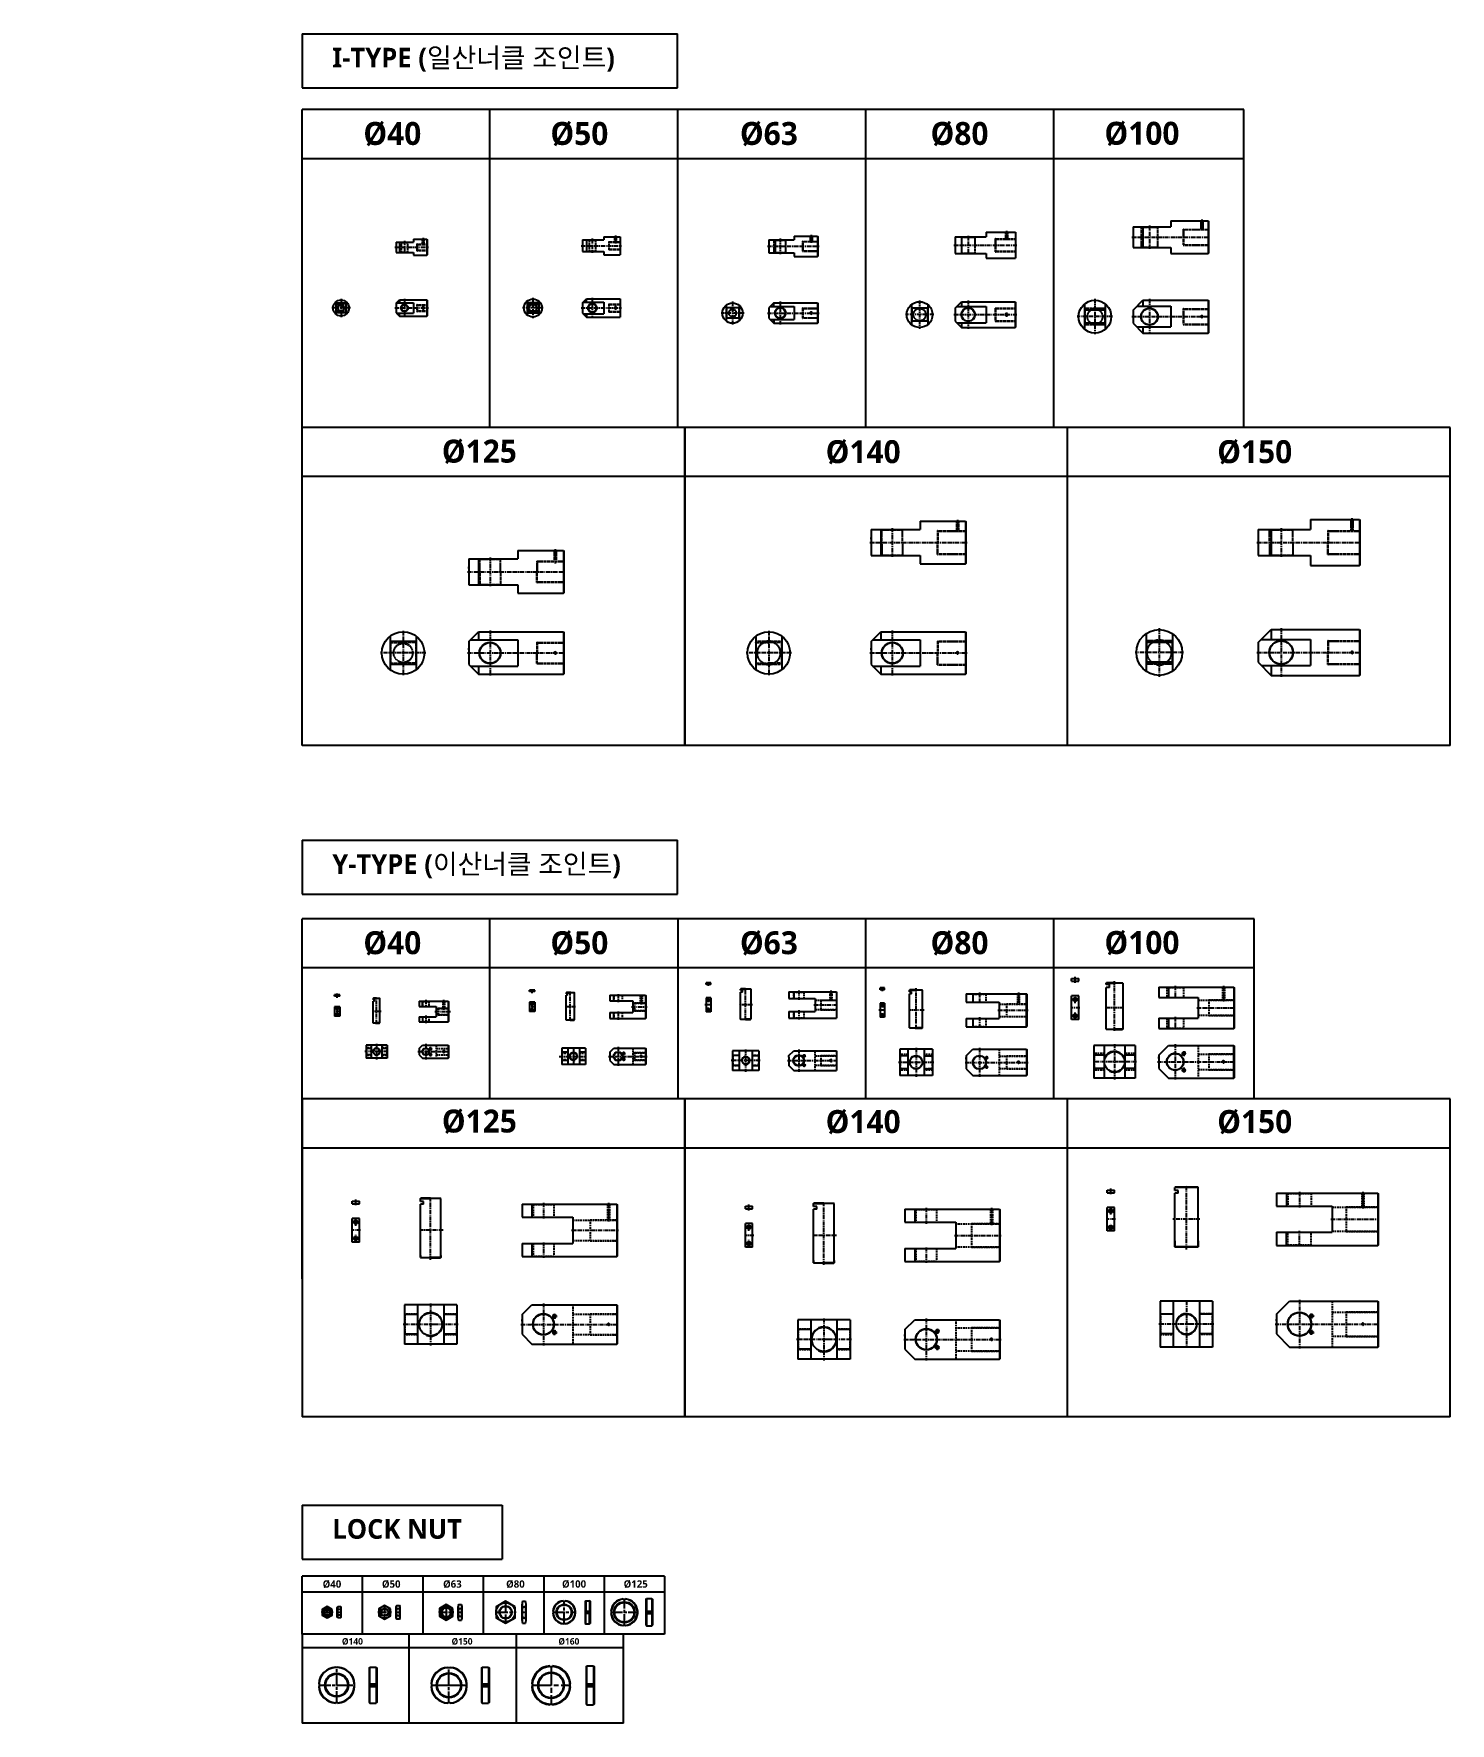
# Model space of a CAD drawing. Extents: x -819 to 3507, y 0 to 5160.
import ezdxf

# ---------------------------------------------------------------- set-up
doc = ezdxf.new("R2010")
doc.units = 0
doc.header["$LTSCALE"] = 10
doc.header["$MEASUREMENT"] = 0
for name, pattern in [('AM_ISO08W050', [18, 12, -1.5, 3, -1.5]), ('CENTER', [2, 1.25, -0.25, 0.25, -0.25]), ('HIDDEN', [0.375, 0.25, -0.125]), ('HIDDENX2', [0.75, 0.5, -0.25])]:
    doc.linetypes.add(name, pattern=pattern)
doc.layers.get('0').update_dxf_attribs({"linetype": 'CONTINUOUS'})
doc.layers.get('DEFPOINTS').update_dxf_attribs({"linetype": 'CONTINUOUS'})
for name, color, linetype in [('1', 1, 'AM_ISO08W050'), ('BOM-UDEF', 3, 'CONTINUOUS'), ('HID', 2, 'HIDDENX2'), ('HIDDEN', 2, 'HIDDEN'), ('Line', 7, 'CONTINUOUS'), ('ML', 7, 'CONTINUOUS'), ('외형선', 3, 'CONTINUOUS'), ('테두리', 7, 'CONTINUOUS')]:
    doc.layers.add(name, color=color, linetype=linetype)
doc.styles.add('GHS', font='romans', dxfattribs={"bigfont": 'ghs'})
doc.styles.add('H', font='txt.shx')
doc.styles.add('문자', font='romans.shx')

msp = doc.modelspace()

# ---------------------------------------------------------------- texts
at = {"attachment_point": 1, "style": '문자'}
for s, width, gutter_width, heights, insert, char_height in [('{\\fMalgun Gothic|b1|i0|c129|p50;%%C40}', 124.533, 16, [-75.6], (187.4, 4890.8), 70), ('{\\fMalgun Gothic|b1|i0|c129|p50;%%C50}', 124.533, 16, [-75.6], (758.7, 4890.8), 70), ('{\\fMalgun Gothic|b1|i0|c129|p50;%%C63}', 124.533, 16, [-75.6], (1337.6, 4890.8), 70), ('{\\fMalgun Gothic|b1|i0|c129|p50;%%C80}', 124.533, 16, [-75.6], (1919.8, 4890.8), 70), ('{\\fMalgun Gothic|b1|i0|c129|p50;%%C100}', 124.533, 16, [-75.6], (2451, 4891.4), 70), ('{\\fMalgun Gothic|b1|i0|c129|p50;%%C125}', 124.533, 16, [-75.6], (427.1, 3920.4), 70), ('{\\fMalgun Gothic|b1|i0|c129|p50;%%C140}', 124.533, 16, [-75.6], (1599.4, 3918.9), 70), ('{\\fMalgun Gothic|b1|i0|c129|p50;%%C150}', 124.533, 16, [-75.6], (2795.4, 3918.9), 70), ('{\\fMalgun Gothic|b1|i0|c129|p50;%%C40}', 124.533, 16, [-75.6], (187.4, 2418.9), 70), ('{\\fMalgun Gothic|b1|i0|c129|p50;%%C50}', 124.533, 16, [-75.6], (758.7, 2418.9), 70), ('{\\fMalgun Gothic|b1|i0|c129|p50;%%C63}', 124.533, 16, [-75.6], (1337.6, 2418.9), 70), ('{\\fMalgun Gothic|b1|i0|c129|p50;%%C80}', 124.533, 16, [-75.6], (1919.8, 2418.9), 70), ('{\\fMalgun Gothic|b1|i0|c129|p50;%%C100}', 124.533, 16, [-75.6], (2451, 2419.6), 70), ('{\\fMalgun Gothic|b1|i0|c129|p50;%%C125}', 124.533, 16, [-75.6], (427.1, 1874.2), 70), ('{\\fMalgun Gothic|b1|i0|c129|p50;%%C140}', 124.533, 16, [-75.6], (1599.4, 1872.7), 70), ('{\\fMalgun Gothic|b1|i0|c129|p50;%%C150}', 124.533, 16, [-75.6], (2795.4, 1872.7), 70), ('{\\fMalgun Gothic|b1|i0|c129|p50;%%C40}', 40.035, 5.14, [-24.3], (63, 436.4), 22.503), ('{\\fMalgun Gothic|b1|i0|c129|p50;%%C50}', 40.035, 5.14, [-24.3], (244, 436.4), 22.503), ('{\\fMalgun Gothic|b1|i0|c129|p50;%%C63}', 40.035, 5.14, [-24.3], (430.8, 436.4), 22.503), ('{\\fMalgun Gothic|b1|i0|c129|p50;%%C80}', 40.035, 5.14, [-24.3], (623.3, 436.4), 22.503), ('{\\fMalgun Gothic|b1|i0|c129|p50;%%C100}', 40.035, 5.14, [-24.3], (794.1, 436.6), 22.503), ('{\\fMalgun Gothic|b1|i0|c129|p50;%%C125}', 40.035, 5.14, [-24.3], (982.3, 436.6), 22.503), ('{\\fMalgun Gothic|b1|i0|c129|p50;%%C140}', 34.875, 4.48, [-21.2], (121.8, 259.8), 19.603), ('{\\fMalgun Gothic|b1|i0|c129|p50;%%C150}', 34.875, 4.48, [-21.2], (456.7, 259.8), 19.603), ('{\\fMalgun Gothic|b1|i0|c129|p50;%%C160}', 34.875, 4.48, [-21.2], (782.9, 259.8), 19.603)]:
    msp.add_mtext_dynamic_manual_height_columns(s, width=width, gutter_width=gutter_width, heights=heights, dxfattribs=dict(at, insert=insert, char_height=char_height))
at = {"layer": 'BOM-UDEF', "char_height": 60, "attachment_point": 1, "style": 'H'}
for s, heights, insert in [('{\\fMalgun Gothic|b1|i0|c129|p50;I\\fMalgun Gothic|b1|i0|c0|p50;-TYPE (\\fMalgun Gothic|b1|i0|c129|p50;일산너클 조인트)}', [-84.9], (92.4, 5117.4)), ('{\\fMalgun Gothic|b1|i0|c0|p50;Y-TYPE (\\fMalgun Gothic|b1|i0|c129|p50;이산너클 조인트)}', [-84.9], (92.4, 2654.3)), ('{\\fMalgun Gothic|b1|i0|c129|p50;LOCK NUT}', [-62], (92.4, 623.4))]:
    msp.add_mtext_dynamic_manual_height_columns(s, width=1182.182, gutter_width=15, heights=heights, dxfattribs=dict(at, insert=insert))
at = {"layer": 'ML', "color": 2, "insert": (-819.3, 74.1), "char_height": 3, "attachment_point": 7, "style": 'GHS'}
msp.add_mtext('\\A1;', dxfattribs=at)

# ---------------------------------------------------------------- linework, layer by layer
for p, q in [((0, 3957.7), (0, 4928.7)), ((2876.4, 4928.7), (0, 4928.7)), ((574, 3957.7), (574, 4928.7)), ((1148, 3957.7), (1148, 4928.7)), ((1722, 3957.7), (1722, 4928.7)), ((2296, 3957.7), (2296, 4928.7)), ((2876.4, 3957.7), (2876.4, 4928.7)), ((2876.4, 4778.7), (0, 4778.7)), ((0, 2986.7), (0, 3957.7)), ((3507, 3957.7), (0, 3957.7)), ((2876.4, 3957.7), (0, 3957.7)), ((1169, 2986.7), (1169, 3957.7)), ((1169, 3957.7), (1169, 2986.7)), ((2338, 2986.7), (2338, 3957.7)), ((3507, 2986.7), (3507, 3957.7)), ((3507, 3807.7), (0, 3807.7)), ((3507, 2986.7), (0, 2986.7)), ((0, 1906.9), (0, 2456.9)), ((2908.3, 2456.9), (0, 2456.9)), ((574, 1906.9), (574, 2456.9)), ((1148, 2456.9), (1148, 1906.9)), ((1722, 1906.9), (1722, 2456.9)), ((2296, 1906.9), (2296, 2456.9)), ((2908.3, 1906.9), (2908.3, 2456.9)), ((2908.3, 2306.9), (0, 2306.9)), ((2296, 1906.9), (0, 1906.9)), ((0, 1356.9), (0, 1906.9)), ((1169, 1906.9), (0, 1906.9)), ((0, 1906.9), (0, 935.9)), ((3507, 1906.9), (1169, 1906.9)), ((1169, 1906.9), (1169, 935.9)), ((1169, 935.9), (1169, 1906.9)), ((2908.3, 1906.9), (2296, 1906.9)), ((2338, 935.9), (2338, 1906.9)), ((3507, 935.9), (3507, 1906.9)), ((1169, 1756.9), (0, 1756.9)), ((3507, 1756.9), (1169, 1756.9)), ((1169, 935.9), (0, 935.9)), ((3507, 935.9), (1169, 935.9)), ((1107.2, 448.7), (0, 448.7)), ((0, 271.9), (0, 448.7)), ((184.5, 271.9), (184.5, 448.7)), ((369.1, 448.7), (369.1, 271.9)), ((553.6, 448.7), (553.6, 271.9)), ((738.1, 448.7), (738.1, 271.9)), ((922.6, 448.7), (922.6, 271.9)), ((1107.2, 448.7), (1107.2, 271.9)), ((1107.2, 448.7), (1107.2, 271.9)), ((1107.2, 448.7), (1107.2, 271.9)), ((1107.2, 400.5), (0, 400.5)), ((478.5, 362.5), (487.3, 362.5)), ((672.4, 313.7), (672.4, 363.9)), ((673.9, 372.3), (682.8, 372.3)), ((684.4, 313.7), (684.4, 363.9)), ((684.4, 315.6), (684.4, 363.9)), ((797.7, 372.7), (797.7, 373.7)), ((797.7, 372.7), (803.7, 372.7)), ((803.7, 372.7), (803.7, 373.7)), ((865.2, 372.7), (867.2, 373.7)), ((865.2, 372.7), (865.2, 304.9)), ((867.2, 373.7), (878.2, 373.7)), ((867.2, 373.7), (867.2, 341.8)), ((880.2, 372.7), (878.2, 373.7)), ((878.2, 373.7), (878.2, 341.8)), ((880.2, 372.7), (880.2, 304.9)), ((981, 378.7), (981, 379.7)), ((981, 378.7), (988, 378.7)), ((988, 378.7), (988, 379.7)), ((1050, 378.7), (1052, 380.7)), ((1050, 378.7), (1050, 299)), ((1052, 380.7), (1068, 380.7)), ((1052, 380.7), (1052, 342.3)), ((1068, 380.7), (1070, 378.7)), ((1068, 380.7), (1068, 342.3)), ((1070, 378.7), (1070, 299)), ((107.8, 353.8), (109.2, 356.1)), ((107.8, 323.8), (107.8, 353.8)), ((109.2, 321.5), (107.8, 323.8)), ((118.5, 330.2), (109, 330.2)), ((109.2, 356.1), (118.5, 356.1)), ((118.5, 347.5), (109.2, 347.5)), ((118.5, 321.5), (109.2, 321.5)), ((119.8, 353.8), (118.5, 356.1)), ((118.5, 321.5), (119.8, 323.8)), ((119.8, 323.8), (119.8, 353.8)), ((287.6, 356.8), (289.2, 359.6)), ((287.6, 320.8), (287.6, 356.8)), ((289.2, 318), (287.6, 320.8)), ((289.2, 359.6), (298, 359.6)), ((298, 349.2), (289.2, 349.2)), ((298, 328.4), (289.2, 328.4)), ((298, 318), (289.2, 318)), ((299.6, 356.8), (298, 359.6)), ((298, 318), (299.6, 320.8)), ((299.6, 320.8), (299.6, 356.8)), ((476.9, 320.5), (476.9, 356.4)), ((478.5, 350.6), (487.3, 350.6)), ((478.5, 327), (487.3, 327)), ((478.5, 315.1), (487.3, 315.1)), ((488.9, 320.5), (488.9, 356.4)), ((488.9, 320.5), (488.9, 356.4)), ((673.9, 355.6), (682.8, 355.6)), ((673.9, 322.1), (682.8, 322.1)), ((766.8, 341.8), (765.8, 341.8)), ((766.8, 335.8), (765.8, 335.8)), ((766.8, 341.8), (766.8, 335.8)), ((834.6, 341.8), (835.6, 341.8)), ((834.6, 341.8), (834.6, 335.8)), ((834.6, 335.8), (835.6, 335.8)), ((865.2, 341.8), (880.2, 341.8)), ((865.2, 335.8), (880.2, 335.8)), ((867.2, 303.9), (867.2, 335.8)), ((878.2, 303.9), (878.2, 335.8)), ((944.7, 342.3), (943.7, 342.3)), ((944.7, 335.3), (943.7, 335.3)), ((944.7, 342.3), (944.7, 335.3)), ((1024.4, 342.3), (1025.4, 342.3)), ((1024.4, 342.3), (1024.4, 335.3)), ((1024.4, 335.3), (1025.4, 335.3)), ((1050, 342.3), (1070, 342.3)), ((1050, 335.3), (1070, 335.3)), ((1052, 335.3), (1052, 297)), ((1068, 335.3), (1068, 297)), ((1107.2, 271.9), (0, 271.9)), ((0, 271.9), (0, 0)), ((982.1, 271.9), (0, 271.9)), ((327.4, 0), (327.4, 271.9)), ((654.7, 0), (654.7, 271.9)), ((673.9, 305.3), (682.8, 305.3)), ((797.7, 304.9), (797.7, 303.9)), ((797.7, 304.9), (803.7, 304.9)), ((803.7, 304.9), (803.7, 303.9)), ((865.2, 304.9), (867.2, 303.9)), ((867.2, 303.9), (878.2, 303.9)), ((880.2, 304.9), (878.2, 303.9)), ((981, 299), (981, 298)), ((981, 299), (988, 299)), ((982.1, 0), (982.1, 271.9)), ((988, 299), (988, 298)), ((1050, 299), (1052, 297)), ((1052, 297), (1068, 297)), ((1068, 297), (1070, 299)), ((982.1, 229.9), (0, 229.9)), ((101.8, 171.2), (101.8, 170.2)), ((109.8, 170.2), (101.8, 170.2)), ((109.8, 171.2), (109.8, 170.2)), ((204.8, 169.2), (206.8, 171.2)), ((204.8, 169.2), (204.8, 63.5)), ((206.8, 171.2), (226.8, 171.2)), ((206.8, 120.4), (206.8, 171.2)), ((226.8, 171.2), (228.8, 169.2)), ((226.8, 171.2), (226.8, 120.4)), ((228.8, 169.2), (228.8, 63.5)), ((444.9, 170.7), (444.9, 169.6)), ((452.9, 169.6), (444.9, 169.6)), ((452.9, 170.7), (452.9, 169.6)), ((547.9, 168.7), (549.9, 170.7)), ((547.9, 168.7), (547.9, 62.9)), ((549.9, 170.7), (569.9, 170.7)), ((549.9, 119.8), (549.9, 170.7)), ((569.9, 170.7), (571.9, 168.7)), ((569.9, 170.7), (569.9, 119.8)), ((571.9, 168.7), (571.9, 62.9)), ((756.8, 175.2), (756.8, 173.2)), ((756.8, 173.2), (764.8, 173.2)), ((764.8, 175.2), (764.8, 173.2)), ((867.9, 173.2), (869.9, 175.2)), ((867.9, 173.2), (867.9, 58.4)), ((869.9, 175.2), (889.9, 175.2)), ((869.9, 119.8), (869.9, 175.2)), ((889.9, 175.2), (891.9, 173.2)), ((889.9, 175.2), (889.9, 119.8)), ((891.9, 173.2), (891.9, 58.4)), ((51.9, 120.4), (50.9, 120.4)), ((51.9, 112.4), (50.9, 112.4)), ((51.9, 120.4), (51.9, 112.4)), ((159.6, 120.4), (160.6, 120.4)), ((159.6, 120.4), (159.6, 112.4)), ((159.6, 112.4), (160.6, 112.4)), ((204.8, 120.4), (228.8, 120.4)), ((204.8, 112.4), (228.8, 112.4)), ((206.8, 61.5), (206.8, 112.4)), ((226.8, 112.4), (226.8, 61.5)), ((395, 119.8), (394, 119.8)), ((395, 111.8), (394, 111.8)), ((395, 119.8), (395, 111.8)), ((502.7, 119.8), (503.7, 119.8)), ((502.7, 119.8), (502.7, 111.8)), ((502.7, 111.8), (503.7, 111.8)), ((547.9, 119.8), (571.9, 119.8)), ((547.9, 111.8), (571.9, 111.8)), ((549.9, 60.9), (549.9, 111.8)), ((569.9, 111.8), (569.9, 60.9)), ((703.5, 119.8), (701.5, 119.8)), ((703.5, 111.8), (701.5, 111.8)), ((703.5, 119.8), (703.5, 111.8)), ((820.2, 119.8), (818.2, 119.8)), ((818.2, 119.8), (818.2, 111.8)), ((820.2, 111.8), (818.2, 111.8)), ((867.9, 119.8), (891.9, 119.8)), ((867.9, 111.8), (891.9, 111.8)), ((869.9, 56.4), (869.9, 111.8)), ((889.9, 111.8), (889.9, 56.4)), ((101.8, 61.5), (101.8, 62.5)), ((109.8, 62.5), (101.8, 62.5)), ((109.8, 61.5), (109.8, 62.5)), ((204.8, 63.5), (206.8, 61.5)), ((206.8, 61.5), (226.8, 61.5)), ((228.8, 63.5), (226.8, 61.5)), ((444.9, 60.9), (444.9, 61.9)), ((452.9, 61.9), (444.9, 61.9)), ((452.9, 60.9), (452.9, 61.9)), ((547.9, 62.9), (549.9, 60.9)), ((549.9, 60.9), (569.9, 60.9)), ((571.9, 62.9), (569.9, 60.9)), ((756.8, 58.4), (756.8, 56.4)), ((756.8, 58.4), (764.8, 58.4)), ((764.8, 58.4), (764.8, 56.4)), ((867.9, 58.4), (869.9, 56.4)), ((869.9, 56.4), (889.9, 56.4)), ((891.9, 58.4), (889.9, 56.4)), ((982.1, 0), (0, 0))]:
    msp.add_line(p, q)
at = {"color": 3}
msp.add_line((361.4, 1529.5), (361.4, 1585.5), dxfattribs=at)
for points in [[(461.1, 350.6), (440.6, 362.5), (420.1, 350.6), (420.1, 327), (440.6, 315.1), (461.1, 327)], [(650.8, 355.6), (621.8, 372.3), (592.8, 355.6), (592.8, 322.1), (621.8, 305.3), (650.8, 322.1)], [(92, 347.5), (77, 356.1), (62, 347.5), (62, 330.2), (77, 321.5), (92, 330.2)], [(270.2, 349.2), (252.2, 359.6), (234.2, 349.2), (234.2, 328.4), (252.2, 318), (270.2, 328.4)]]:
    msp.add_lwpolyline(points, close=True)
for centre, radius in [((621.8, 338.8), 29), ((800.7, 338.8), 22.5), ((984.5, 338.8), 30), ((77, 338.8), 15), ((77, 338.8), 8.5), ((252.2, 338.8), 18), ((252.2, 338.8), 10.5), ((440.6, 338.8), 20.5), ((621.8, 338.8), 18), ((105.8, 116.4), 34), ((448.9, 115.8), 36), ((760.8, 115.8), 38)]:
    msp.add_circle(centre, radius)
for centre, radius, start, end in [((2693.9, 2045.2), 5, 34.3461, 302.9866), ((2693.9, 1995.2), 5, 57.0134, 325.6539), ((771.4, 1243.2), 5, 34.3461, 302.9866), ((3083.5, 1243.9), 5, 34.3461, 302.9866), ((771.4, 1193.2), 5, 57.0134, 325.6539), ((1940.7, 1197.3), 5, 34.3461, 302.9866), ((3083.5, 1193.9), 5, 57.0134, 325.6539), ((1940.7, 1147.3), 5, 57.0134, 325.6539), ((488.9, 356.6), 12, 150.5134, 209.4867), ((476.9, 356.6), 12, 330.5134, 29.4866), ((695.6, 363.9), 23.3, 158.9243, 201.0757), ((661.1, 363.9), 23.3, 338.9243, 21.0757), ((800.7, 338.8), 35, 94.9171, 175.0829), ((800.7, 338.8), 34, 95.0621, 174.9379), ((800.7, 338.8), 35, 4.9171, 85.0829), ((800.7, 338.8), 34, 5.0621, 84.9379), ((984.5, 338.8), 41, 94.8971, 175.1029), ((984.5, 338.8), 40, 95.0198, 174.9802), ((984.5, 338.8), 41, 4.8971, 85.1029), ((984.5, 338.8), 40, 5.0198, 84.9802), ((115.5, 351.8), 7.66, 145.591, 214.409), ((137.8, 338.6), 30, 162.8014, 179.5998), ((137.8, 339), 30, 180.4002, 197.1986), ((115.5, 325.8), 7.66, 145.591, 214.409), ((112.2, 351.8), 7.66, 325.591, 34.409), ((89.8, 338.6), 30, 0.4002, 17.1986), ((89.8, 339), 30, 342.8014, 359.5998), ((112.2, 325.8), 7.66, 325.591, 34.409), ((296.8, 354.4), 9.19, 145.591, 214.409), ((323.6, 338.6), 36, 162.8014, 179.5998), ((323.6, 339.1), 36, 180.4002, 197.1986), ((296.8, 323.2), 9.19, 145.591, 214.409), ((290.4, 354.4), 9.19, 325.591, 34.409), ((263.6, 338.6), 36, 0.4002, 17.1986), ((263.6, 339.1), 36, 342.8014, 359.5998), ((290.4, 323.2), 9.19, 325.591, 34.409), ((522.7, 338.8), 45.8, 165.0085, 194.9915), ((488.9, 321.1), 12, 150.5134, 209.4866), ((443.1, 338.8), 45.8, 345.0085, 14.9915), ((476.9, 321.1), 12, 330.5134, 29.4866), ((763.2, 338.8), 90.8, 169.3723, 190.6277), ((695.6, 313.7), 23.3, 158.9243, 201.0757), ((593.6, 338.8), 90.8, 349.3723, 10.6277), ((661.1, 313.7), 23.3, 338.9243, 21.0757), ((800.7, 338.8), 35, 184.9171, 265.0829), ((800.7, 338.8), 34, 185.0621, 264.9379), ((800.7, 338.8), 35, 274.9171, 355.0829), ((800.7, 338.8), 34, 275.0621, 354.9379), ((984.5, 338.8), 41, 184.8971, 265.1029), ((984.5, 338.8), 40, 185.0198, 264.9802), ((984.5, 338.8), 40, 275.0198, 354.9802), ((984.5, 338.8), 41, 274.8971, 355.1029), ((105.8, 116.4), 55, 94.1706, 175.8294), ((105.8, 116.4), 54, 94.248, 175.752), ((105.8, 116.4), 55, 4.1706, 85.8294), ((105.8, 116.4), 54, 4.248, 85.752), ((448.9, 115.8), 55, 94.1706, 175.8294), ((448.9, 115.8), 54, 94.248, 175.752), ((448.9, 115.8), 55, 4.1706, 85.8294), ((448.9, 115.8), 54, 4.248, 85.752), ((760.8, 115.8), 59.5, 93.8547, 176.1453), ((760.8, 115.8), 57.5, 93.989, 176.011), ((760.8, 115.8), 59.5, 3.8547, 86.1453), ((760.8, 115.8), 57.5, 3.989, 86.011), ((105.8, 116.4), 55, 184.1706, 265.8294), ((105.8, 116.4), 54, 184.248, 265.752), ((105.8, 116.4), 54, 274.248, 355.752), ((105.8, 116.4), 55, 274.1706, 355.8294), ((448.9, 115.8), 55, 184.1706, 265.8294), ((448.9, 115.8), 54, 184.248, 265.752), ((448.9, 115.8), 54, 274.248, 355.752), ((448.9, 115.8), 55, 274.1706, 355.8294), ((760.8, 115.8), 59.5, 183.8547, 266.1453), ((760.8, 115.8), 57.5, 183.989, 266.011), ((760.8, 115.8), 57.5, 273.989, 356.011), ((760.8, 115.8), 59.5, 273.8547, 356.1453)]:
    msp.add_arc(centre, radius, start, end)
at = {"layer": '1', "ltscale": 0.2}
for p, q in [((440.6, 362.5), (440.6, 315.1)), ((234.2, 338.8), (270.2, 338.8)), ((252.2, 359.6), (252.2, 318)), ((420.1, 338.8), (461.1, 338.8))]:
    msp.add_line(p, q, dxfattribs=at)
at = {"layer": '1', "ltscale": 0.3}
for p, q in [((621.8, 372.3), (621.8, 305.3)), ((800.7, 303.8), (800.7, 372.8)), ((984.5, 296.8), (984.5, 380.8)), ((592.8, 338.8), (650.8, 338.8)), ((765.7, 338.8), (835.7, 338.8)), ((942.5, 338.8), (1026.5, 338.8)), ((105.8, 61.4), (105.8, 170.2)), ((448.9, 60.8), (448.9, 169.6)), ((51.9, 116.4), (160.8, 116.4)), ((393.9, 115.8), (503.9, 115.8)), ((412.8, 115.8), (503.9, 115.8))]:
    msp.add_line(p, q, dxfattribs=at)
at = {"layer": '1', "ltscale": 0.1}
for p, q in [((62, 338.8), (92, 338.8)), ((77, 321.5), (77, 356.1))]:
    msp.add_line(p, q, dxfattribs=at)
at = {"layer": '1'}
for p, q in [((107.8, 338.8), (119.8, 338.8)), ((287.6, 338.8), (299.6, 338.8)), ((476.9, 338.8), (488.9, 338.8)), ((672.4, 338.8), (684.4, 338.8)), ((865.2, 338.8), (880.2, 338.8)), ((1050, 338.8), (1070, 338.8)), ((204.8, 116.4), (228.8, 116.4)), ((547.9, 115.8), (571.9, 115.8)), ((867.9, 115.8), (891.9, 115.8))]:
    msp.add_line(p, q, dxfattribs=at)
at = {"layer": '1', "ltscale": 0.5}
for p, q in [((760.8, 175.3), (760.8, 56.3)), ((701.3, 115.8), (820.3, 115.8))]:
    msp.add_line(p, q, dxfattribs=at)
at = {"layer": 'BOM-UDEF'}
msp.add_line((2506.6, 2260.9), (2506.6, 2119.9), dxfattribs=at)
at = {"layer": 'DEFPOINTS', "color": 0, "linetype": 'ByBlock'}
for p in [(2538.3, 4570.4), (287.6, 4523.9), (287.6, 4492.4), (856.6, 4530.7), (856.6, 4495.2), (1425.6, 4531.3), (1425.6, 4491.3), (1994.6, 4539.6), (1994.6, 4489.6), (2538.3, 4507.4), (2014.6, 4341.9), (2568.3, 4346.3), (1440.6, 4276.2), (2568.3, 4246.3), (1737.9, 3646.4), (1737.9, 3646.4), (1737.9, 3612.7), (2920.6, 3646.4), (2925.6, 3646.4), (2925.6, 3646.4), (1737.9, 3576.4), (1737.9, 3566.4), (1737.9, 3566.4), (2920.6, 3566.4), (2925.6, 3566.4), (2925.6, 3566.4), (509.3, 3556.9), (509.3, 3556.9), (509.3, 3523.3), (509.3, 3486.9), (509.3, 3476.9), (509.3, 3476.9), (539.3, 3334), (2960.6, 3340.5), (509.3, 3275.4), (1737.9, 3275.4), (509.3, 3239), (1737.9, 3239), (1487, 2173.9), (2029, 2152.5), (357.7, 2057.5), (1487, 2030.4), (2029, 2024.9), (2616.9, 2026.5), (672.4, 1224.5), (672.4, 1188.2), (2976.5, 1225.3), (2976.5, 1188.9), (2976.5, 1188.9), (1841.7, 1178.6), (1841.7, 1142.3)]:
    msp.add_point(p, dxfattribs=at)
at = {"layer": 'HID'}
for p, q in [((952.7, 2224), (952.7, 2206)), ((977.7, 2224), (977.7, 2206)), ((1032.6, 2224), (1032.6, 2200.2)), ((1033.1, 2224), (1033.1, 2200.2)), ((1038.1, 2224), (1038.1, 2200.2)), ((1038.6, 2224), (1038.6, 2200.2)), ((1501.3, 2232.9), (1500.3, 2233.9)), ((1501.3, 2232.9), (1501.3, 2213.9)), ((1501.3, 2232.9), (1532.8, 2232.9)), ((1532.8, 2232.9), (1533.8, 2233.9)), ((1532.8, 2232.9), (1532.8, 2213.9)), ((1612.3, 2233.9), (1612.3, 2208.9)), ((1612.9, 2233.9), (1612.9, 2208.9)), ((1617.7, 2233.9), (1617.7, 2208.9)), ((1618.3, 2233.9), (1618.3, 2208.9)), ((2049, 2226.5), (2048, 2227.5)), ((2049, 2226.5), (2089, 2226.5)), ((2089, 2226.5), (2090, 2227.5)), ((2089, 2226.5), (2089, 2202.5)), ((2184.9, 2227.5), (2184.9, 2197.2)), ((2185.5, 2227.5), (2185.5, 2197.2)), ((2190.2, 2227.5), (2190.2, 2197.2)), ((2190.9, 2227.5), (2190.9, 2197.2)), ((2641.9, 2247.4), (2640.9, 2248.4)), ((2641.9, 2247.4), (2641.9, 2216.9)), ((2641.9, 2247.4), (2691.9, 2247.4)), ((2691.9, 2247.4), (2692.9, 2248.4)), ((2691.9, 2247.4), (2691.9, 2216.9)), ((2811.2, 2248.4), (2811.2, 2209.5)), ((2811.8, 2248.4), (2811.8, 2209.5)), ((2816.6, 2248.4), (2816.6, 2209.5)), ((2817.2, 2248.4), (2817.2, 2209.5)), ((367.7, 2204.6), (366.7, 2205.6)), ((367.7, 2204.6), (387.7, 2204.6)), ((367.7, 2204.6), (367.7, 2189.6)), ((387.7, 2204.6), (388.7, 2205.6)), ((387.7, 2204.6), (387.7, 2189.6)), ((409.7, 2183.3), (447.7, 2183.3)), ((415.7, 2184), (415.7, 2164)), ((415.7, 2184), (447.7, 2184)), ((429.6, 2205.6), (429.6, 2184)), ((430.2, 2205.6), (430.2, 2184)), ((434.9, 2205.6), (434.9, 2184)), ((435.6, 2205.6), (435.6, 2184)), ((952.7, 2170.5), (952.7, 2152.5)), ((977.7, 2170.5), (977.7, 2152.5)), ((1010.2, 2199.2), (1050.2, 2199.2)), ((1010.2, 2177.2), (1050.2, 2177.2)), ((1015.2, 2200.2), (1015.2, 2176.2)), ((1015.2, 2200.2), (1050.2, 2200.2)), ((1015.2, 2176.2), (1050.2, 2176.2)), ((1501.3, 2173.9), (1501.3, 2154.9)), ((1532.8, 2173.9), (1532.8, 2154.9)), ((1567, 2208.2), (1632, 2208.2)), ((1567, 2179.7), (1632, 2179.7)), ((1585, 2208.9), (1632, 2208.9)), ((1585, 2208.9), (1585, 2178.9)), ((1585, 2178.9), (1632, 2178.9)), ((2129, 2196.4), (2214, 2196.4)), ((2152, 2197.2), (2214, 2197.2)), ((2152, 2197.2), (2152, 2158.2)), ((2736.9, 2208.8), (2846.9, 2208.8)), ((2769.9, 2209.5), (2846.9, 2209.5)), ((2769.9, 2209.5), (2846.9, 2209.5)), ((2769.9, 2209.5), (2846.9, 2209.5)), ((2769.9, 2209.5), (2846.9, 2209.5)), ((2769.9, 2209.5), (2769.9, 2208.8)), ((2769.9, 2209.5), (2769.9, 2161.5)), ((367.7, 2143.1), (366.7, 2142.1)), ((367.7, 2158.1), (367.7, 2143.1)), ((367.7, 2143.1), (387.7, 2143.1)), ((387.7, 2158.1), (387.7, 2143.1)), ((387.7, 2143.1), (388.7, 2142.1)), ((409.7, 2164.8), (447.7, 2164.8)), ((415.7, 2164), (447.7, 2164)), ((1501.3, 2154.9), (1500.3, 2153.9)), ((1501.3, 2154.9), (1532.8, 2154.9)), ((1532.8, 2154.9), (1533.8, 2153.9)), ((2049, 2128.5), (2048, 2127.5)), ((2049, 2128.5), (2089, 2128.5)), ((2089, 2152.5), (2089, 2128.5)), ((2089, 2128.5), (2090, 2127.5)), ((2129, 2158.9), (2214, 2158.9)), ((2152, 2158.2), (2214, 2158.2)), ((2641.9, 2123.4), (2640.9, 2122.4)), ((2641.9, 2153.9), (2641.9, 2123.4)), ((2641.9, 2123.4), (2691.9, 2123.4)), ((2691.9, 2153.9), (2691.9, 2123.4)), ((2691.9, 2123.4), (2692.9, 2122.4)), ((2736.9, 2162.3), (2846.9, 2162.3)), ((2769.9, 2161.5), (2846.9, 2161.5)), ((2769.9, 2161.5), (2846.9, 2161.5)), ((2769.9, 2161.5), (2846.9, 2161.5)), ((2769.9, 2161.5), (2846.9, 2161.5)), ((196.6, 2063.2), (195.6, 2064.2)), ((258.6, 2063.2), (259.6, 2064.2)), ((409.7, 2071.2), (409.7, 2031.2)), ((2736.9, 2070.2), (2736.9, 1970.2)), ((196.6, 2039.2), (195.6, 2038.2)), ((211.6, 2063.2), (196.6, 2063.2)), ((196.6, 2063.2), (196.6, 2039.2)), ((211.6, 2039.2), (196.6, 2039.2)), ((258.6, 2063.2), (243.6, 2063.2)), ((258.6, 2039.2), (243.6, 2039.2)), ((258.6, 2063.2), (258.6, 2039.2)), ((258.6, 2039.2), (259.6, 2038.2)), ((409.7, 2061.2), (447.7, 2061.2)), ((409.7, 2060.4), (447.7, 2060.4)), ((409.7, 2041.9), (447.7, 2041.9)), ((409.7, 2041.2), (447.7, 2041.2)), ((793.6, 2046.9), (811.4, 2046.9)), ((793.6, 2026.9), (811.4, 2026.9)), ((847.4, 2046.9), (865.1, 2046.9)), ((847.4, 2026.9), (865.1, 2026.9)), ((1010.2, 2061.9), (1010.2, 2011.9)), ((1010.2, 2047.9), (1050.2, 2047.9)), ((1010.2, 2025.9), (1050.2, 2025.9)), ((1015.2, 2048.9), (1050.2, 2048.9)), ((1015.2, 2048.9), (1015.2, 2024.9)), ((1015.2, 2024.9), (1050.2, 2024.9)), ((1316, 2039.8), (1315, 2040.8)), ((1316, 2039.8), (1316, 2008.3)), ((1335, 2039.8), (1316, 2039.8)), ((1394, 2039.8), (1375, 2039.8)), ((1394, 2039.8), (1395, 2040.8)), ((1394, 2039.8), (1394, 2008.3)), ((1567, 1994.1), (1567, 2054.1)), ((1567, 2038.3), (1632, 2038.3)), ((1585, 2039.1), (1585, 2009.1)), ((1585, 2039.1), (1632, 2039.1)), ((1826.5, 2042.6), (1825.5, 2043.6)), ((1850.5, 2042.6), (1825.5, 2042.6)), ((1826.5, 2042.6), (1826.5, 1994.6)), ((1925.5, 2042.6), (1900.5, 2042.6)), ((1924.5, 2042.6), (1925.5, 2043.6)), ((1924.5, 2042.6), (1924.5, 1994.6)), ((2129, 2058.6), (2129, 1978.6)), ((2129, 2037.3), (2214, 2037.3)), ((2152, 2038.1), (2214, 2038.1)), ((2152, 2038.1), (2152, 1999.1)), ((2419.6, 2045.2), (2418.6, 2046.2)), ((2450.1, 2045.2), (2419.6, 2045.2)), ((2419.6, 2045.2), (2419.6, 1995.2)), ((2543.6, 2045.2), (2513.1, 2045.2)), ((2543.6, 2045.2), (2544.6, 2046.2)), ((2543.6, 2045.2), (2543.6, 1995.2)), ((2736.9, 2043.4), (2846.9, 2043.4)), ((2769.9, 2044.2), (2846.9, 2044.2)), ((2769.9, 2044.2), (2846.9, 2044.2)), ((2769.9, 2044.2), (2846.9, 2044.2)), ((2769.9, 2044.2), (2846.9, 2044.2)), ((2769.9, 2044.2), (2769.9, 2043.4)), ((2769.9, 2044.2), (2769.9, 1996.2)), ((1316, 2008.3), (1315, 2007.3)), ((1335, 2008.3), (1316, 2008.3)), ((1394, 2008.3), (1375, 2008.3)), ((1394, 2008.3), (1395, 2007.3)), ((1567, 2009.8), (1632, 2009.8)), ((1585, 2009.1), (1632, 2009.1)), ((1826.5, 1994.6), (1825.5, 1993.6)), ((1850.5, 1994.6), (1825.5, 1994.6)), ((1925.5, 1994.6), (1900.5, 1994.6)), ((1924.5, 1994.6), (1925.5, 1993.6)), ((2129, 1999.8), (2214, 1999.8)), ((2152, 1999.1), (2214, 1999.1)), ((2419.6, 1995.2), (2418.6, 1994.2)), ((2450.1, 1995.2), (2419.6, 1995.2)), ((2543.6, 1995.2), (2513.1, 1995.2)), ((2543.6, 1995.2), (2544.6, 1994.2)), ((2736.9, 1996.9), (2846.9, 1996.9)), ((2769.9, 1996.2), (2846.9, 1996.2)), ((2769.9, 1996.2), (2846.9, 1996.2)), ((2769.9, 1996.2), (2846.9, 1996.2)), ((2769.9, 1996.2), (2846.9, 1996.2)), ((3011, 1618.4), (3010, 1619.4)), ((3011, 1618.4), (3011, 1579.4)), ((3011, 1618.4), (3082, 1618.4)), ((3082, 1618.4), (3083, 1619.4)), ((3082, 1618.4), (3082, 1579.4)), ((3237.5, 1619.4), (3237.5, 1577.6)), ((3238.2, 1619.4), (3238.2, 1577.6)), ((3242.9, 1619.4), (3242.9, 1577.6)), ((3243.5, 1619.4), (3243.5, 1577.6)), ((705.9, 1584.5), (704.9, 1585.5)), ((705.9, 1584.5), (705.9, 1545.5)), ((705.9, 1584.5), (768.9, 1584.5)), ((768.9, 1584.5), (769.9, 1585.5)), ((768.9, 1584.5), (768.9, 1545.5)), ((933.5, 1585.5), (933.5, 1537.7)), ((934.1, 1585.5), (934.1, 1537.7)), ((938.8, 1585.5), (938.8, 1537.7)), ((939.5, 1585.5), (939.5, 1537.7)), ((1875.2, 1569), (1874.2, 1570)), ((1875.2, 1569), (1875.2, 1530)), ((1875.2, 1569), (1938.2, 1569)), ((1938.2, 1569), (1939.2, 1570)), ((1938.2, 1569), (1938.2, 1530)), ((2102.7, 1570), (2102.7, 1526.1)), ((2103.3, 1570), (2103.3, 1526.1)), ((2108.1, 1570), (2108.1, 1526.1)), ((2108.7, 1570), (2108.7, 1526.1)), ((3146.5, 1576.6), (3286.5, 1576.6)), ((3189.5, 1577.6), (3286.5, 1577.6)), ((3189.5, 1577.6), (3189.5, 1501.6)), ((827.4, 1536.7), (962.4, 1536.7)), ((880.4, 1537.7), (962.4, 1537.7)), ((880.4, 1537.7), (880.4, 1473.7)), ((1996.7, 1525.1), (2131.7, 1525.1)), ((2044.7, 1526.1), (2131.7, 1526.1)), ((2044.7, 1526.1), (2044.7, 1454.1)), ((3011, 1460.7), (3011, 1499.7)), ((3082, 1460.7), (3082, 1499.7)), ((3146.5, 1502.7), (3286.5, 1502.7)), ((3189.5, 1501.6), (3286.5, 1501.6)), ((705.9, 1465.5), (705.9, 1426.5)), ((768.9, 1465.5), (768.9, 1426.5)), ((827.4, 1474.7), (962.4, 1474.7)), ((880.4, 1473.7), (962.4, 1473.7)), ((1875.2, 1450), (1875.2, 1411)), ((1938.2, 1450), (1938.2, 1411)), ((1996.7, 1455.1), (2131.7, 1455.1)), ((2044.7, 1454.1), (2131.7, 1454.1)), ((3011, 1460.7), (3010, 1459.7)), ((3011, 1460.7), (3082, 1460.7)), ((3082, 1460.7), (3083, 1459.7)), ((705.9, 1426.5), (704.9, 1425.5)), ((705.9, 1426.5), (768.9, 1426.5)), ((768.9, 1426.5), (769.9, 1425.5)), ((1875.2, 1411), (1874.2, 1410)), ((1875.2, 1411), (1938.2, 1411)), ((1938.2, 1411), (1939.2, 1410)), ((313.9, 1249.7), (312.9, 1250.7)), ((313.9, 1249.7), (313.9, 1186.7)), ((352.9, 1249.7), (313.9, 1249.7)), ((471.9, 1249.7), (432.9, 1249.7)), ((471.9, 1249.7), (472.9, 1250.7)), ((471.9, 1249.7), (471.9, 1186.7)), ((827.4, 1278.2), (827.4, 1158.2)), ((827.4, 1249.2), (962.4, 1249.2)), ((880.4, 1250.2), (962.4, 1250.2)), ((880.4, 1250.2), (880.4, 1186.2)), ((2622.3, 1250.9), (2621.3, 1251.9)), ((2622.3, 1250.9), (2661.3, 1250.9)), ((2622.3, 1250.9), (2622.3, 1186.9)), ((2780.3, 1250.9), (2741.3, 1250.9)), ((2780.3, 1250.9), (2781.3, 1251.9)), ((2780.3, 1250.9), (2780.3, 1186.9)), ((3146.5, 1288.9), (3146.5, 1148.9)), ((3146.5, 1255.9), (3286.5, 1255.9)), ((3189.5, 1256.9), (3286.5, 1256.9)), ((3189.5, 1256.9), (3189.5, 1180.9)), ((827.4, 1187.2), (962.4, 1187.2)), ((1515, 1203.8), (1514, 1204.8)), ((1554, 1203.8), (1514, 1203.8)), ((1515, 1203.8), (1515, 1140.8)), ((1674, 1203.8), (1634, 1203.8)), ((1673, 1203.8), (1674, 1204.8)), ((1673, 1203.8), (1673, 1140.8)), ((1996.7, 1232.3), (1996.7, 1112.3)), ((1996.7, 1207.3), (2131.7, 1207.3)), ((2044.7, 1208.3), (2131.7, 1208.3)), ((2044.7, 1208.3), (2044.7, 1136.3)), ((2621.3, 1186.9), (2661.3, 1186.9)), ((2622.3, 1186.9), (2621.3, 1185.9)), ((2781.3, 1186.9), (2741.3, 1186.9)), ((2780.3, 1186.9), (2781.3, 1185.9)), ((313.9, 1186.7), (312.9, 1185.7)), ((352.9, 1186.7), (313.9, 1186.7)), ((471.9, 1186.7), (432.9, 1186.7)), ((471.9, 1186.7), (472.9, 1185.7)), ((880.4, 1186.2), (962.4, 1186.2)), ((1515, 1140.8), (1514, 1139.8)), ((1554, 1140.8), (1514, 1140.8)), ((1674, 1140.8), (1634, 1140.8)), ((1673, 1140.8), (1674, 1139.8)), ((1996.7, 1137.3), (2131.7, 1137.3)), ((2044.7, 1136.3), (2131.7, 1136.3)), ((3146.5, 1182.1), (3286.5, 1182.1)), ((3189.5, 1180.9), (3286.5, 1180.9))]:
    msp.add_line(p, q, dxfattribs=at)
at = {"layer": 'HIDDEN'}
for p, q in [((1552, 4542.3), (1552, 4526.3)), ((1552.5, 4542.3), (1552.5, 4526.3)), ((1557.5, 4542.3), (1557.5, 4526.3)), ((1558, 4542.3), (1558, 4526.3)), ((2148.5, 4554.1), (2148.5, 4534.1)), ((2149, 4554.1), (2149, 4534.1)), ((2154, 4554.1), (2154, 4534.1)), ((2154.5, 4554.1), (2154.5, 4534.1)), ((2563.3, 4569.4), (2562.3, 4570.4)), ((2563.3, 4569.4), (2613.3, 4569.4)), ((2563.3, 4569.4), (2563.3, 4508.4)), ((2613.3, 4569.4), (2614.3, 4570.4)), ((2613.3, 4569.4), (2613.3, 4508.4)), ((2691.3, 4563.4), (2691.3, 4514.4)), ((2691.3, 4563.4), (2692.3, 4563.4)), ((2692.3, 4563.4), (2692.3, 4514.4)), ((2692.3, 4562.9), (2768.3, 4562.9)), ((2692.3, 4562.2), (2768.3, 4562.2)), ((2745.2, 4588.9), (2745.2, 4562.9)), ((2745.7, 4588.9), (2745.7, 4562.9)), ((2750.7, 4588.9), (2750.7, 4562.9)), ((2751.2, 4588.9), (2751.2, 4562.9)), ((302.6, 4522.9), (301.6, 4523.9)), ((302.6, 4493.4), (301.6, 4492.4)), ((302.6, 4522.9), (302.6, 4493.4)), ((302.6, 4522.9), (322.6, 4522.9)), ((302.6, 4493.4), (322.6, 4493.4)), ((322.6, 4522.9), (323.6, 4523.9)), ((322.6, 4522.9), (322.6, 4493.4)), ((322.6, 4493.4), (323.6, 4492.4)), ((350.6, 4518.6), (350.6, 4497.6)), ((350.6, 4518.6), (351.6, 4518.6)), ((350.6, 4497.6), (351.6, 4497.6)), ((351.6, 4518.6), (351.6, 4497.6)), ((351.6, 4518.1), (382.6, 4518.1)), ((351.6, 4517.1), (382.6, 4517.1)), ((351.6, 4499.1), (382.6, 4499.1)), ((351.6, 4498.1), (382.6, 4498.1)), ((366.5, 4532.6), (366.5, 4518.1)), ((367, 4532.6), (367, 4518.1)), ((372, 4532.6), (372, 4518.1)), ((372.5, 4532.6), (372.5, 4518.1)), ((876.6, 4529.7), (875.6, 4530.7)), ((876.6, 4496.2), (875.6, 4495.2)), ((876.6, 4529.7), (876.6, 4496.2)), ((876.6, 4529.7), (896.6, 4529.7)), ((876.6, 4496.2), (896.6, 4496.2)), ((896.6, 4529.7), (897.6, 4530.7)), ((896.6, 4529.7), (896.6, 4496.2)), ((896.6, 4496.2), (897.6, 4495.2)), ((936.6, 4525.5), (936.6, 4500.5)), ((936.6, 4525.5), (937.6, 4525.5)), ((936.6, 4500.5), (937.6, 4500.5)), ((937.6, 4525.5), (937.6, 4500.5)), ((937.6, 4525), (971.6, 4525)), ((937.6, 4524), (971.6, 4524)), ((937.6, 4502), (971.6, 4502)), ((937.6, 4501), (971.6, 4501)), ((954, 4540.5), (954, 4525)), ((954.5, 4540.5), (954.5, 4525)), ((959.5, 4540.5), (959.5, 4525)), ((960, 4540.5), (960, 4525)), ((1440.6, 4531.3), (1440.6, 4491.3)), ((1444.9, 4530.3), (1443.9, 4531.3)), ((1444.9, 4492.3), (1443.9, 4491.3)), ((1444.9, 4530.3), (1476.4, 4530.3)), ((1444.9, 4530.3), (1444.9, 4519.3)), ((1444.9, 4519.3), (1444.9, 4492.3)), ((1444.9, 4492.3), (1476.4, 4492.3)), ((1476.4, 4530.3), (1477.4, 4531.3)), ((1476.4, 4530.3), (1476.4, 4519.3)), ((1476.4, 4519.3), (1476.4, 4492.3)), ((1476.4, 4492.3), (1477.4, 4491.3)), ((1528.6, 4526.8), (1528.6, 4495.8)), ((1528.6, 4526.8), (1529.6, 4526.8)), ((1528.6, 4495.8), (1529.6, 4495.8)), ((1529.6, 4526.8), (1529.6, 4495.8)), ((1529.6, 4526.3), (1575.6, 4526.3)), ((1529.6, 4525.6), (1575.6, 4525.6)), ((1529.6, 4497.1), (1575.6, 4497.1)), ((1529.6, 4496.3), (1575.6, 4496.3)), ((2014.6, 4538.6), (2013.6, 4539.6)), ((2014.6, 4490.6), (2013.6, 4489.6)), ((2014.6, 4538.6), (2054.6, 4538.6)), ((2014.6, 4538.6), (2014.6, 4490.6)), ((2014.6, 4490.6), (2054.6, 4490.6)), ((2054.6, 4538.6), (2055.6, 4539.6)), ((2054.6, 4538.6), (2054.6, 4490.6)), ((2054.6, 4490.6), (2055.6, 4489.6)), ((2117.6, 4534.6), (2117.6, 4494.6)), ((2117.6, 4534.6), (2118.6, 4534.6)), ((2117.6, 4494.6), (2118.6, 4494.6)), ((2118.6, 4534.6), (2118.6, 4494.6)), ((2118.6, 4534.1), (2179.6, 4534.1)), ((2118.6, 4533.3), (2179.6, 4533.3)), ((2118.6, 4495.8), (2179.6, 4495.8)), ((2118.6, 4495.1), (2179.6, 4495.1)), ((2563.3, 4508.4), (2562.3, 4507.4)), ((2563.3, 4508.4), (2613.3, 4508.4)), ((2613.3, 4508.4), (2614.3, 4507.4)), ((2691.3, 4514.4), (2692.3, 4514.4)), ((2692.3, 4515.7), (2768.3, 4515.7)), ((2692.3, 4514.9), (2768.3, 4514.9)), ((936.6, 4335.2), (936.6, 4310.2)), ((936.6, 4335.2), (937.6, 4335.2)), ((937.6, 4335.2), (937.6, 4310.2)), ((937.6, 4334.7), (971.6, 4334.7)), ((104.3, 4332.7), (103.3, 4333.7)), ((104.3, 4312.7), (103.3, 4311.7)), ((133.8, 4332.7), (104.3, 4332.7)), ((104.3, 4332.7), (104.3, 4312.7)), ((133.8, 4312.7), (104.3, 4312.7)), ((133.8, 4332.7), (134.8, 4333.7)), ((133.8, 4332.7), (133.8, 4312.7)), ((133.8, 4312.7), (134.8, 4311.7)), ((350.6, 4333.2), (350.6, 4312.2)), ((350.6, 4333.2), (351.6, 4333.2)), ((350.6, 4312.2), (351.6, 4312.2)), ((351.6, 4333.2), (351.6, 4312.2)), ((351.6, 4332.7), (382.6, 4332.7)), ((351.6, 4331.7), (382.6, 4331.7)), ((351.6, 4313.7), (382.6, 4313.7)), ((351.6, 4312.7), (382.6, 4312.7)), ((688.4, 4332.7), (687.4, 4333.7)), ((688.4, 4312.7), (687.4, 4311.7)), ((721.9, 4332.7), (688.4, 4332.7)), ((688.4, 4332.7), (688.4, 4312.7)), ((721.9, 4312.7), (688.4, 4312.7)), ((721.9, 4332.7), (722.9, 4333.7)), ((721.9, 4332.7), (721.9, 4312.7)), ((721.9, 4312.7), (722.9, 4311.7)), ((936.6, 4310.2), (937.6, 4310.2)), ((937.6, 4333.7), (971.6, 4333.7)), ((937.6, 4311.7), (971.6, 4311.7)), ((937.6, 4310.7), (971.6, 4310.7)), ((1296, 4322.9), (1295, 4323.9)), ((1296, 4291.4), (1295, 4290.4)), ((1334, 4322.9), (1296, 4322.9)), ((1296, 4322.9), (1296, 4291.4)), ((1334, 4291.4), (1296, 4291.4)), ((1334, 4322.9), (1335, 4323.9)), ((1334, 4322.9), (1334, 4291.4)), ((1334, 4291.4), (1335, 4290.4)), ((1528.6, 4322.7), (1528.6, 4291.7)), ((1528.6, 4322.7), (1529.6, 4322.7)), ((1528.6, 4291.7), (1529.6, 4291.7)), ((1529.6, 4322.7), (1529.6, 4291.7)), ((1529.6, 4322.2), (1575.6, 4322.2)), ((1529.6, 4321.4), (1575.6, 4321.4)), ((1529.6, 4292.9), (1575.6, 4292.9)), ((1529.6, 4292.2), (1575.6, 4292.2)), ((1862.4, 4322.4), (1861.4, 4323.4)), ((1910.4, 4322.4), (1862.4, 4322.4)), ((1862.4, 4322.4), (1862.4, 4282.4)), ((1910.4, 4322.4), (1911.4, 4323.4)), ((1910.4, 4322.4), (1910.4, 4282.4)), ((2117.6, 4322.4), (2117.6, 4282.4)), ((2117.6, 4322.4), (2118.6, 4322.4)), ((2118.6, 4322.4), (2118.6, 4282.4)), ((2118.6, 4321.9), (2179.6, 4321.9)), ((2118.6, 4321.2), (2179.6, 4321.2)), ((2118.6, 4283.7), (2179.6, 4283.7)), ((2391.4, 4321.3), (2390.4, 4322.3)), ((2452.4, 4321.3), (2391.4, 4321.3)), ((2391.4, 4321.3), (2391.4, 4271.3)), ((2452.4, 4321.3), (2453.4, 4322.3)), ((2452.4, 4321.3), (2452.4, 4271.3)), ((2691.3, 4320.8), (2691.3, 4271.8)), ((2691.3, 4320.8), (2692.3, 4320.8)), ((2692.3, 4320.8), (2692.3, 4271.8)), ((2692.3, 4320.3), (2768.3, 4320.3)), ((2692.3, 4319.6), (2768.3, 4319.6)), ((1862.4, 4282.4), (1861.4, 4281.4)), ((1910.4, 4282.4), (1862.4, 4282.4)), ((1910.4, 4282.4), (1911.4, 4281.4)), ((2117.6, 4282.4), (2118.6, 4282.4)), ((2118.6, 4282.9), (2179.6, 4282.9)), ((2391.4, 4271.3), (2390.4, 4270.3)), ((2452.4, 4271.3), (2391.4, 4271.3)), ((2452.4, 4271.3), (2453.4, 4270.3)), ((2691.3, 4271.8), (2692.3, 4271.8)), ((2692.3, 4273.1), (2768.3, 4273.1)), ((2692.3, 4272.3), (2768.3, 4272.3)), ((1999, 3671.4), (1999, 3642.4)), ((1999.6, 3671.4), (1999.6, 3642.4)), ((2004.4, 3671.4), (2004.4, 3642.4)), ((2005, 3671.4), (2005, 3642.4)), ((3204.5, 3642.4), (3204.5, 3676.4)), ((3205, 3642.4), (3205, 3676.4)), ((3210, 3642.4), (3210, 3676.4)), ((3210.5, 3642.4), (3210.5, 3676.4)), ((1771.4, 3645.4), (1770.4, 3646.4)), ((1771.4, 3606.4), (1771.4, 3645.4)), ((1771.4, 3645.4), (1834.4, 3645.4)), ((1834.4, 3645.4), (1835.4, 3646.4)), ((1834.4, 3606.4), (1834.4, 3645.4)), ((1940.9, 3642.9), (1940.9, 3606.4)), ((1940.9, 3642.9), (1941.9, 3642.9)), ((1941.9, 3642.9), (1941.9, 3606.4)), ((1941.9, 3642.4), (2027.9, 3642.4)), ((1941.9, 3641.4), (2027.9, 3641.4)), ((2955.1, 3645.4), (2954.1, 3646.4)), ((2955.1, 3606.4), (2955.1, 3645.4)), ((2955.1, 3645.4), (3026.1, 3645.4)), ((3026.1, 3645.4), (3027.1, 3646.4)), ((3026.1, 3606.4), (3026.1, 3645.4)), ((3133.6, 3642.9), (3133.6, 3606.4)), ((3133.6, 3642.9), (3134.6, 3642.9)), ((3134.6, 3642.9), (3134.6, 3606.4)), ((3134.6, 3642.4), (3230.6, 3642.4)), ((3134.6, 3641.4), (3230.6, 3641.4)), ((770.3, 3581.9), (770.3, 3548.9)), ((770.9, 3581.9), (770.9, 3548.9)), ((775.7, 3581.9), (775.7, 3548.9)), ((776.3, 3581.9), (776.3, 3548.9)), ((1771.4, 3567.4), (1770.4, 3566.4)), ((1771.4, 3606.4), (1771.4, 3567.4)), ((1771.4, 3567.4), (1834.4, 3567.4)), ((1834.4, 3606.4), (1834.4, 3567.4)), ((1834.4, 3567.4), (1835.4, 3566.4)), ((1940.9, 3569.9), (1940.9, 3606.4)), ((1940.9, 3569.9), (1941.9, 3569.9)), ((1941.9, 3569.9), (1941.9, 3606.4)), ((1941.9, 3571.4), (2027.9, 3571.4)), ((1941.9, 3570.4), (2027.9, 3570.4)), ((2955.1, 3567.4), (2954.1, 3566.4)), ((2955.1, 3606.4), (2955.1, 3567.4)), ((2955.1, 3567.4), (3026.1, 3567.4)), ((3026.1, 3606.4), (3026.1, 3567.4)), ((3026.1, 3567.4), (3027.1, 3566.4)), ((3133.6, 3569.9), (3133.6, 3606.4)), ((3133.6, 3569.9), (3134.6, 3569.9)), ((3134.6, 3569.9), (3134.6, 3606.4)), ((3134.6, 3571.4), (3230.6, 3571.4)), ((3134.6, 3570.4), (3230.6, 3570.4)), ((542.8, 3555.9), (541.8, 3556.9)), ((542.8, 3516.9), (542.8, 3555.9)), ((542.8, 3555.9), (605.8, 3555.9)), ((542.8, 3516.9), (542.8, 3477.9)), ((605.8, 3555.9), (606.8, 3556.9)), ((605.8, 3516.9), (605.8, 3555.9)), ((605.8, 3516.9), (605.8, 3477.9)), ((717.3, 3549.4), (717.3, 3516.9)), ((717.3, 3549.4), (718.3, 3549.4)), ((717.3, 3484.4), (717.3, 3516.9)), ((718.3, 3549.4), (718.3, 3516.9)), ((718.3, 3548.9), (799.3, 3548.9)), ((718.3, 3547.9), (799.3, 3547.9)), ((718.3, 3484.4), (718.3, 3516.9)), ((542.8, 3477.9), (541.8, 3476.9)), ((542.8, 3477.9), (605.8, 3477.9)), ((605.8, 3477.9), (606.8, 3476.9)), ((717.3, 3484.4), (718.3, 3484.4)), ((718.3, 3485.9), (799.3, 3485.9)), ((718.3, 3484.9), (799.3, 3484.9)), ((1465.6, 3304), (1385.6, 3304)), ((1940.9, 3305.5), (1940.9, 3269)), ((1940.9, 3305.5), (1941.9, 3305.5)), ((1941.9, 3305.5), (1941.9, 3269)), ((1941.9, 3305), (2027.9, 3305)), ((1941.9, 3304), (2027.9, 3304)), ((2579.3, 3306), (2578.3, 3307)), ((2657.3, 3306), (2579.3, 3306)), ((2579.3, 3306), (2579.3, 3235)), ((2657.3, 3306), (2658.3, 3307)), ((2657.3, 3306), (2657.3, 3235)), ((3133.6, 3307), (3133.6, 3270.5)), ((3133.6, 3307), (3134.6, 3307)), ((3134.6, 3307), (3134.6, 3270.5)), ((3134.6, 3306.5), (3230.6, 3306.5)), ((3134.6, 3305.5), (3230.6, 3305.5)), ((269.8, 3300.5), (268.8, 3301.5)), ((269.8, 3300.5), (308.8, 3300.5)), ((269.8, 3300.5), (269.8, 3237.5)), ((347.8, 3300.5), (308.8, 3300.5)), ((347.8, 3300.5), (348.8, 3301.5)), ((347.8, 3300.5), (347.8, 3237.5)), ((717.3, 3301.5), (717.3, 3269)), ((717.3, 3301.5), (718.3, 3301.5)), ((717.3, 3236.5), (717.3, 3269)), ((718.3, 3301.5), (718.3, 3269)), ((718.3, 3301), (799.3, 3301)), ((718.3, 3300), (799.3, 3300)), ((718.3, 3236.5), (718.3, 3269)), ((1386.6, 3300.5), (1385.6, 3301.5)), ((1386.6, 3300.5), (1425.6, 3300.5)), ((1386.6, 3300.5), (1386.6, 3237.5)), ((1464.6, 3300.5), (1425.6, 3300.5)), ((1464.6, 3300.5), (1465.6, 3301.5)), ((1464.6, 3300.5), (1464.6, 3237.5)), ((1940.9, 3232.5), (1940.9, 3269)), ((1941.9, 3232.5), (1941.9, 3269)), ((3133.6, 3234), (3133.6, 3270.5)), ((3134.6, 3234), (3134.6, 3270.5)), ((269.8, 3237.5), (268.8, 3236.5)), ((269.8, 3237.5), (308.8, 3237.5)), ((347.8, 3237.5), (308.8, 3237.5)), ((347.8, 3237.5), (348.8, 3236.5)), ((717.3, 3236.5), (718.3, 3236.5)), ((718.3, 3238), (799.3, 3238)), ((718.3, 3237), (799.3, 3237)), ((1386.6, 3237.5), (1385.6, 3236.5)), ((1465.6, 3234), (1385.6, 3234)), ((1386.6, 3237.5), (1425.6, 3237.5)), ((1464.6, 3237.5), (1425.6, 3237.5)), ((1464.6, 3237.5), (1465.6, 3236.5)), ((1940.9, 3232.5), (1941.9, 3232.5)), ((1941.9, 3234), (2027.9, 3234)), ((1941.9, 3233), (2027.9, 3233)), ((2579.3, 3235), (2578.3, 3234)), ((2657.3, 3235), (2579.3, 3235)), ((2657.3, 3235), (2658.3, 3234)), ((3133.6, 3234), (3134.6, 3234)), ((3134.6, 3235.5), (3230.6, 3235.5)), ((3134.6, 3234.5), (3230.6, 3234.5))]:
    msp.add_line(p, q, dxfattribs=at)
for centre, radius in [((119.1, 4322.7), 9.25), ((705.1, 4322.7), 11.2), ((1315, 4307.2), 11.2), ((1886.4, 4302.4), 18.8), ((2421.9, 4296.3), 23.2), ((1425.6, 3269), 35), ((2618.3, 3270.5), 37), ((308.8, 3269), 29)]:
    msp.add_circle(centre, radius, dxfattribs=at)
for centre, radius, start, end in [((705.1, 4322.7), 12, 256.956, 184.0751), ((119.1, 4322.7), 10, 260.0345, 194.9437), ((1315, 4307.2), 12, 260.1194, 195.7547), ((1886.4, 4302.4), 19.5, 258.5169, 195.2525), ((2421.9, 4296.3), 24, 252.6426, 195.684), ((1425.6, 3269), 36, 259.3401, 203.0976), ((2618.3, 3270.5), 38, 255.0944, 204.3598), ((308.8, 3269), 30, 259.3525, 195.3193)]:
    msp.add_arc(centre, radius, start, end, dxfattribs=at)
at = {"layer": 'Line'}
for centre, start, end in [((392.7, 2060.2), 61.5668, 332.9732), ((392.7, 2042.2), 27.0268, 298.4332), ((982.7, 2045.9), 61.5668, 332.9732), ((982.7, 2027.9), 27.0268, 298.4332)]:
    msp.add_arc(centre, 3, start, end, dxfattribs=at)
at = {"layer": 'ML', "color": 1, "linetype": 'CENTER'}
for p, q in [((2748.2, 4592.9), (2748.2, 4558.2)), ((957, 4544.5), (957, 4520)), ((1555, 4546.2), (1555, 4521.7)), ((2034.6, 4543.6), (2034.6, 4485.6)), ((2151.5, 4558.1), (2151.5, 4530.3)), ((2588.3, 4574.4), (2588.3, 4503.4)), ((283.6, 4508.1), (386.6, 4508.1)), ((312.6, 4527.9), (312.6, 4488.4)), ((369.5, 4536.6), (369.5, 4513.1)), ((852.6, 4513), (975.6, 4513)), ((886.6, 4534.7), (886.6, 4491.2)), ((1421.6, 4511.3), (1579.6, 4511.3)), ((1460.6, 4535.3), (1460.6, 4487.3)), ((1990.6, 4514.6), (2183.6, 4514.6)), ((2534.3, 4538.9), (2772.3, 4538.9)), ((119.1, 4351.2), (119.1, 4294.2)), ((312.6, 4351.2), (312.6, 4294.2)), ((705.1, 4354.2), (705.1, 4291.2)), ((886.6, 4354.2), (886.6, 4291.2)), ((1315, 4342.2), (1315, 4272.2)), ((1460.6, 4342.2), (1460.6, 4272.2)), ((1886.4, 4345.9), (1886.4, 4258.9)), ((2034.6, 4345.9), (2034.6, 4258.9)), ((2421.9, 4350.3), (2421.9, 4242.3)), ((2588.3, 4350.3), (2588.3, 4242.3)), ((147.6, 4322.7), (90.6, 4322.7)), ((283.6, 4322.7), (386.6, 4322.7)), ((369.5, 4327.2), (369.5, 4316.7)), ((736.6, 4322.7), (673.6, 4322.7)), ((852.6, 4322.7), (975.6, 4322.7)), ((957, 4329.7), (957, 4315.7)), ((1350, 4307.2), (1280, 4307.2)), ((1421.6, 4307.2), (1579.6, 4307.2)), ((1555, 4312.6), (1555, 4301.4)), ((1929.9, 4302.4), (1842.9, 4302.4)), ((1990.6, 4302.4), (2183.6, 4302.4)), ((2151.5, 4308.7), (2151.5, 4296)), ((2475.9, 4296.3), (2367.9, 4296.3)), ((2534.3, 4296.3), (2772.3, 4296.3)), ((2748.2, 4301.1), (2748.2, 4292.2)), ((2002, 3675.4), (2002, 3637.4)), ((3207.5, 3638.4), (3207.5, 3680.4)), ((1802.9, 3650.4), (1802.9, 3562.4)), ((2990.6, 3650.4), (2990.6, 3562.4)), ((574.3, 3560.9), (574.3, 3472.9)), ((773.3, 3585.9), (773.3, 3541.9)), ((1733.9, 3606.4), (2031.9, 3606.4)), ((2916.6, 3606.4), (3234.6, 3606.4)), ((505.3, 3516.9), (803.3, 3516.9)), ((308.8, 3337), (308.8, 3201)), ((574.3, 3338), (574.3, 3200)), ((1425.6, 3337), (1425.6, 3201)), ((1802.9, 3338), (1802.9, 3200)), ((2618.3, 3344.5), (2618.3, 3196.5)), ((2990.6, 3344.5), (2990.6, 3196.5)), ((321.3, 3269), (239.8, 3269)), ((377.8, 3269), (321.3, 3269)), ((505.3, 3269), (803.3, 3269)), ((773.3, 3272.7), (773.3, 3264.9)), ((1438.1, 3269), (1356.6, 3269)), ((1494.6, 3269), (1438.1, 3269)), ((1733.9, 3269), (2031.9, 3269)), ((2002, 3272.7), (2002, 3264.9)), ((2692.3, 3270.5), (2544.3, 3270.5)), ((2916.6, 3270.5), (3234.6, 3270.5)), ((3207.5, 3274.1), (3207.5, 3266.3)), ((2361.4, 2261.8), (2361.4, 2280)), ((107.5, 2215.9), (107.5, 2229)), ((703, 2230.1), (703, 2243.2)), ((819.4, 2145.2), (819.4, 2234.8)), ((965.2, 2226.6), (965.2, 2202.8)), ((1035.6, 2225.8), (1035.6, 2195.2)), ((1241.4, 2252.1), (1241.4, 2265)), ((1355, 2147.9), (1355, 2243.6)), ((1517, 2237.9), (1517, 2209.9)), ((1615.3, 2237.9), (1615.3, 2204.2)), ((1772.5, 2235.9), (1772.5, 2248.7)), ((1875.5, 2119.7), (1875.5, 2245)), ((2069, 2231.5), (2069, 2198.5)), ((2187.9, 2231.5), (2187.9, 2192.4)), ((2481.6, 2114.7), (2481.6, 2266.7)), ((2666.9, 2252.4), (2666.9, 2212.9)), ((2814.2, 2252.4), (2814.2, 2204.8)), ((116.9, 2174), (98.7, 2174)), ((112.5, 2183), (102.5, 2183)), ((107.5, 2190.6), (107.5, 2158.3)), ((241.3, 2174), (214.6, 2174)), ((227.6, 2135.3), (227.6, 2217)), ((377.7, 2209.6), (377.7, 2185.6)), ((405.7, 2174), (453.7, 2174)), ((405.7, 2174), (453.7, 2174)), ((432.6, 2209.6), (432.6, 2179.3)), ((712.3, 2188.2), (694.1, 2188.2)), ((708, 2197.2), (698, 2197.2)), ((708, 2179.2), (698, 2179.2)), ((703, 2204.8), (703, 2172.5)), ((835.5, 2188.2), (803.8, 2188.2)), ((965.2, 2173.5), (965.2, 2148.6)), ((1006.2, 2188.2), (1054.2, 2188.2)), ((1251.4, 2193.9), (1230.8, 2193.9)), ((1247.1, 2207.9), (1235.8, 2207.9)), ((1247.1, 2179.9), (1235.8, 2179.9)), ((1241.4, 2213.6), (1241.4, 2202.3)), ((1241.4, 2174.3), (1241.4, 2185.6)), ((1375.5, 2193.9), (1335.1, 2193.9)), ((1517, 2177.9), (1517, 2149.9)), ((1563, 2193.9), (1573, 2193.9)), ((1563, 2193.9), (1636, 2193.9)), ((1782.5, 2177.7), (1761.9, 2177.7)), ((1778.1, 2191.7), (1766.8, 2191.7)), ((1772.5, 2197.3), (1772.5, 2186)), ((1772.5, 2158), (1772.5, 2169.3)), ((1900.4, 2177.7), (1852.1, 2177.7)), ((2125, 2177.7), (2218, 2177.7)), ((2375.8, 2185.5), (2347.3, 2185.5)), ((2370.9, 2210.5), (2352.6, 2210.5)), ((2361.4, 2199.5), (2361.4, 2218.5)), ((2361.4, 2151.1), (2361.4, 2171.5)), ((2509.4, 2185.5), (2453.1, 2185.5)), ((2732.9, 2185.5), (2850.9, 2185.5)), ((112.5, 2165), (102.5, 2165)), ((377.7, 2162.1), (377.7, 2138.1)), ((1778.1, 2163.7), (1766.8, 2163.7)), ((2069, 2156.5), (2069, 2123.5)), ((2370.9, 2160.5), (2352.6, 2160.5)), ((2666.9, 2157.9), (2666.9, 2118.4)), ((227.6, 2075.2), (227.6, 2027.2)), ((377.7, 2075.2), (377.7, 2027.2)), ((392.7, 2055.3), (392.7, 2065.1)), ((829.4, 2064.4), (829.4, 2048.9)), ((965.2, 2065.9), (965.2, 2007.9)), ((2481.6, 2074.2), (2481.6, 1966.2)), ((2666.9, 2074.2), (2666.9, 1966.2)), ((240.1, 2051.2), (191.6, 2051.2)), ((263.6, 2051.2), (240.1, 2051.2)), ((353.7, 2051.2), (449.7, 2051.2)), ((387.8, 2060.2), (397.6, 2060.2)), ((387.8, 2042.2), (397.6, 2042.2)), ((392.7, 2047.1), (392.7, 2037.3)), ((432.6, 2054.9), (432.6, 2047)), ((785.8, 2036.9), (868.3, 2036.9)), ((829.4, 2047.9), (829.4, 2009.1)), ((936.2, 2036.9), (1054.2, 2036.9)), ((977.8, 2045.9), (987.6, 2045.9)), ((977.8, 2027.9), (987.6, 2027.9)), ((982.7, 2041), (982.7, 2050.8)), ((982.7, 2032.8), (982.7, 2023)), ((1035.6, 2041.7), (1035.6, 2032.3)), ((1367.5, 2024.1), (1311, 2024.1)), ((1355, 2058.1), (1355, 1990.1)), ((1399, 2024.1), (1367.5, 2024.1)), ((1483, 2024.1), (1636, 2024.1)), ((1517, 2058.1), (1517, 1990.1)), ((1529.1, 2038.1), (1538.9, 2038.1)), ((1534, 2043), (1534, 2033.2)), ((1534, 2005.2), (1534, 2015)), ((1615.3, 2027.8), (1615.3, 2020)), ((1888, 2018.6), (1821.5, 2018.6)), ((1850.5, 2038.6), (1826.5, 2038.6)), ((1875.5, 2062.6), (1875.5, 1974.6)), ((1929.5, 2018.6), (1888, 2018.6)), ((1924.5, 2038.6), (1900.5, 2038.6)), ((2025, 2018.6), (2218, 2018.6)), ((2069, 2062.6), (2069, 1974.6)), ((2086.1, 2032.6), (2095.9, 2032.6)), ((2091, 2037.5), (2091, 2027.7)), ((2187.9, 2022.3), (2187.9, 2014.4)), ((2494.1, 2020.2), (2414.6, 2020.2)), ((2548.6, 2020.2), (2494.1, 2020.2)), ((2612.9, 2020.2), (2850.9, 2020.2)), ((2686.1, 2045.2), (2701.6, 2045.2)), ((2693.9, 2052.9), (2693.9, 2037.4)), ((2814.2, 2023.8), (2814.2, 2016)), ((1529.1, 2010.1), (1538.9, 2010.1)), ((1850.5, 1998.6), (1826.5, 1998.6)), ((1924.5, 1998.6), (1900.5, 1998.6)), ((2086.1, 2004.6), (2095.9, 2004.6)), ((2091, 1999.7), (2091, 2009.5)), ((2686.1, 1995.2), (2701.6, 1995.2)), ((2693.9, 1987.4), (2693.9, 2002.9)), ((164.1, 1581.9), (164.1, 1600.1)), ((392.9, 1415.7), (392.9, 1606.2)), ((2470.4, 1615.8), (2470.4, 1634)), ((2701.3, 1446.8), (2701.3, 1641.9)), ((3046.5, 1623.4), (3046.5, 1575.4)), ((3240.5, 1623.4), (3240.5, 1572.6)), ((737.4, 1589.5), (737.4, 1541.3)), ((936.5, 1589.5), (936.5, 1532.7)), ((1365.2, 1566.4), (1365.2, 1584.6)), ((1594, 1400.2), (1594, 1590.7)), ((1906.7, 1574), (1906.7, 1525.7)), ((2105.7, 1574), (2105.7, 1521.1)), ((2479.9, 1564.6), (2461.6, 1564.6)), ((2470.4, 1553.5), (2470.4, 1572.6)), ((178.5, 1505.7), (150, 1505.7)), ((173.6, 1530.7), (155.3, 1530.7)), ((164.1, 1519.6), (164.1, 1538.7)), ((430.9, 1505.7), (356, 1505.7)), ((823.4, 1505.7), (966.4, 1505.7)), ((1374.7, 1515.1), (1356.4, 1515.1)), ((1365.2, 1504.1), (1365.2, 1523.1)), ((2484.8, 1539.6), (2456.3, 1539.6)), ((2479.9, 1514.6), (2461.6, 1514.6)), ((2470.4, 1505.1), (2470.4, 1525.5)), ((2742.6, 1539.6), (2659.5, 1539.6)), ((3046.5, 1455.7), (3046.5, 1504)), ((3142.5, 1539.6), (3290.5, 1539.6)), ((173.6, 1480.7), (155.3, 1480.7)), ((164.1, 1471.2), (164.1, 1491.6)), ((737.4, 1468.7), (737.4, 1421.5)), ((1379.6, 1490.1), (1351.1, 1490.1)), ((1374.7, 1465.1), (1356.4, 1465.1)), ((1365.2, 1455.7), (1365.2, 1476.1)), ((1632, 1490.1), (1557, 1490.1)), ((1906.7, 1453.1), (1906.7, 1406)), ((1992.7, 1490.1), (2135.7, 1490.1)), ((3046.5, 1292.9), (3046.5, 1144.9)), ((392.9, 1282.2), (392.9, 1154.2)), ((737.4, 1282.2), (737.4, 1154.2)), ((763.7, 1243.2), (779.1, 1243.2)), ((771.4, 1250.9), (771.4, 1235.4)), ((2701.3, 1288.9), (2701.3, 1148.9)), ((3075.7, 1243.9), (3091.2, 1243.9)), ((3083.5, 1251.7), (3083.5, 1236.2)), ((405.4, 1218.2), (308.9, 1218.2)), ((476.9, 1218.2), (405.4, 1218.2)), ((668.4, 1218.2), (966.4, 1218.2)), ((763.7, 1193.2), (779.1, 1193.2)), ((771.4, 1185.4), (771.4, 1200.9)), ((936.5, 1221.9), (936.5, 1214.1)), ((1594, 1236.3), (1594, 1108.3)), ((1906.7, 1236.3), (1906.7, 1108.3)), ((1932.9, 1197.3), (1948.4, 1197.3)), ((1940.7, 1205), (1940.7, 1189.5)), ((2713.8, 1218.9), (2617.3, 1218.9)), ((2785.3, 1218.9), (2713.8, 1218.9)), ((2972.5, 1218.9), (3290.5, 1218.9)), ((3075.7, 1193.9), (3091.2, 1193.9)), ((3083.5, 1186.2), (3083.5, 1201.7)), ((3240.5, 1222.6), (3240.5, 1214.8)), ((1606.5, 1172.3), (1510, 1172.3)), ((1678, 1172.3), (1606.5, 1172.3)), ((1837.7, 1172.3), (2135.7, 1172.3)), ((1932.9, 1147.3), (1948.4, 1147.3)), ((1940.7, 1139.5), (1940.7, 1155)), ((2105.7, 1176), (2105.7, 1168.2))]:
    msp.add_line(p, q, dxfattribs=at)
at = {"layer": 'ML'}
for p, q in [((1503.6, 4542.3), (1503.6, 4531.3)), ((1503.6, 4542.3), (1574.6, 4542.3)), ((1574.6, 4542.3), (1575.6, 4541.3)), ((1574.6, 4542.3), (1574.6, 4480.3)), ((1575.6, 4541.3), (1575.6, 4481.3)), ((2089.6, 4554.1), (2089.6, 4539.6)), ((2089.6, 4554.1), (2179.6, 4554.1)), ((2179.6, 4554.1), (2179.6, 4475.1)), ((2538.3, 4570.4), (2538.3, 4507.4)), ((2538.3, 4570.4), (2653.3, 4570.4)), ((2568.3, 4570.4), (2568.3, 4507.4)), ((2653.3, 4588.9), (2653.3, 4570.4)), ((2653.3, 4588.9), (2767.3, 4588.9)), ((2767.3, 4588.9), (2768.3, 4587.9)), ((2767.3, 4588.9), (2767.3, 4488.9)), ((2768.3, 4587.9), (2768.3, 4489.9)), ((287.6, 4523.9), (287.6, 4492.4)), ((287.6, 4523.9), (340.6, 4523.9)), ((287.6, 4492.4), (340.6, 4492.4)), ((297.6, 4523.9), (297.6, 4492.4)), ((340.6, 4532.6), (340.6, 4523.9)), ((340.6, 4532.6), (381.6, 4532.6)), ((340.6, 4492.4), (340.6, 4483.6)), ((381.6, 4532.6), (382.6, 4531.6)), ((381.6, 4532.6), (381.6, 4483.6)), ((382.6, 4531.6), (382.6, 4484.6)), ((856.6, 4530.7), (856.6, 4495.2)), ((856.6, 4530.7), (921.6, 4530.7)), ((856.6, 4495.2), (921.6, 4495.2)), ((868.6, 4530.7), (868.6, 4495.2)), ((921.6, 4540.5), (921.6, 4530.7)), ((921.6, 4540.5), (971.6, 4540.5)), ((921.6, 4495.2), (921.6, 4485.5)), ((971.6, 4540.5), (971.6, 4485.5)), ((1425.6, 4531.3), (1425.6, 4491.3)), ((1425.6, 4531.3), (1503.6, 4531.3)), ((1425.6, 4491.3), (1503.6, 4491.3)), ((1503.6, 4491.3), (1503.6, 4480.3)), ((1994.6, 4539.6), (1994.6, 4489.6)), ((1994.6, 4539.6), (2089.6, 4539.6)), ((1994.6, 4489.6), (2089.6, 4489.6)), ((2014.6, 4539.6), (2014.6, 4489.6)), ((2089.6, 4489.6), (2089.6, 4475.1)), ((2538.3, 4507.4), (2653.3, 4507.4)), ((2653.3, 4507.4), (2653.3, 4488.9)), ((2767.3, 4488.9), (2768.3, 4489.9)), ((340.6, 4483.6), (381.6, 4483.6)), ((381.6, 4483.6), (382.6, 4484.6)), ((921.6, 4485.5), (971.6, 4485.5)), ((1503.6, 4480.3), (1574.6, 4480.3)), ((1574.6, 4480.3), (1575.6, 4481.3)), ((2089.6, 4475.1), (2179.6, 4475.1)), ((2653.3, 4488.9), (2767.3, 4488.9)), ((103.3, 4341.5), (103.3, 4303.9)), ((134.8, 4337.2), (103.3, 4337.2)), ((134.8, 4341.5), (134.8, 4303.9)), ((287.6, 4337.2), (297.6, 4347.2)), ((287.6, 4337.2), (287.6, 4308.2)), ((288.9, 4338.5), (340.6, 4338.5)), ((297.6, 4347.2), (381.6, 4347.2)), ((297.6, 4347.2), (297.6, 4338.5)), ((340.6, 4338.5), (340.6, 4307)), ((381.6, 4347.2), (382.6, 4346.2)), ((381.6, 4347.2), (381.6, 4298.2)), ((382.6, 4346.2), (382.6, 4299.2)), ((687.4, 4343.7), (687.4, 4301.7)), ((722.9, 4338.2), (687.4, 4338.2)), ((722.9, 4343.7), (722.9, 4301.7)), ((856.6, 4338.2), (868.6, 4350.2)), ((856.6, 4338.2), (856.6, 4307.2)), ((858.9, 4340.5), (921.6, 4340.5)), ((868.6, 4350.2), (971.6, 4350.2)), ((868.6, 4340.5), (868.6, 4350.2)), ((921.6, 4340.5), (921.6, 4305)), ((971.6, 4350.2), (971.6, 4295.2)), ((1440.6, 4338.2), (1425.6, 4323.2)), ((1440.6, 4338.2), (1574.6, 4338.2)), ((1440.6, 4327.2), (1440.6, 4338.2)), ((1574.6, 4338.2), (1575.6, 4337.2)), ((1574.6, 4338.2), (1574.6, 4276.2)), ((1575.6, 4337.2), (1575.6, 4277.2)), ((1994.6, 4321.9), (2014.6, 4341.9)), ((2014.6, 4341.9), (2178.6, 4341.9)), ((2014.6, 4341.9), (2014.6, 4327.4)), ((2178.6, 4341.9), (2179.6, 4340.9)), ((2178.6, 4341.9), (2178.6, 4262.9)), ((2179.6, 4340.9), (2179.6, 4263.9)), ((2390.4, 4335.2), (2390.4, 4257.5)), ((2453.4, 4335.2), (2453.4, 4257.5)), ((2538.3, 4316.3), (2568.3, 4346.3)), ((2568.3, 4346.3), (2767.3, 4346.3)), ((2568.3, 4346.3), (2568.3, 4327.8)), ((2767.3, 4346.3), (2767.3, 4246.3)), ((2767.3, 4346.3), (2768.3, 4345.3)), ((2768.3, 4345.3), (2768.3, 4247.3)), ((134.8, 4308.2), (103.3, 4308.2)), ((287.6, 4308.2), (297.6, 4298.2)), ((288.9, 4307), (340.6, 4307)), ((297.6, 4298.2), (297.6, 4307)), ((297.6, 4298.2), (381.6, 4298.2)), ((381.6, 4298.2), (382.6, 4299.2)), ((722.9, 4307.2), (687.4, 4307.2)), ((856.6, 4307.2), (868.6, 4295.2)), ((858.9, 4305), (921.6, 4305)), ((868.6, 4305), (868.6, 4295.2)), ((868.6, 4295.2), (971.6, 4295.2)), ((1295, 4330.9), (1295, 4283.5)), ((1335, 4323.2), (1295, 4323.2)), ((1335, 4291.2), (1295, 4291.2)), ((1335, 4330.9), (1335, 4283.5)), ((1425.6, 4323.2), (1425.6, 4291.2)), ((1425.6, 4291.2), (1440.6, 4276.2)), ((1429.6, 4327.2), (1503.6, 4327.2)), ((1429.6, 4287.2), (1503.6, 4287.2)), ((1440.6, 4287.2), (1440.6, 4276.2)), ((1503.6, 4327.2), (1503.6, 4287.2)), ((1861.4, 4333), (1861.4, 4271.8)), ((1911.4, 4321.9), (1861.4, 4321.9)), ((1911.4, 4333), (1911.4, 4271.8)), ((1994.6, 4321.9), (1994.6, 4282.9)), ((2000.1, 4327.4), (2089.6, 4327.4)), ((2089.6, 4327.4), (2089.6, 4277.4)), ((2453.4, 4316.3), (2390.4, 4316.3)), ((2538.3, 4316.3), (2538.3, 4276.3)), ((2549.8, 4327.8), (2653.3, 4327.8)), ((2653.3, 4327.8), (2653.3, 4264.8)), ((1440.6, 4276.2), (1574.6, 4276.2)), ((1911.4, 4282.9), (1861.4, 4282.9)), ((1994.6, 4282.9), (2014.6, 4262.9)), ((2000.1, 4277.4), (2089.6, 4277.4)), ((2014.6, 4277.4), (2014.6, 4262.9)), ((2014.6, 4262.9), (2178.6, 4262.9)), ((2178.6, 4262.9), (2179.6, 4263.9)), ((2453.4, 4276.3), (2390.4, 4276.3)), ((2538.3, 4276.3), (2568.3, 4246.3)), ((2549.8, 4264.8), (2653.3, 4264.8)), ((2568.3, 4264.8), (2568.3, 4246.3)), ((2568.3, 4246.3), (2767.3, 4246.3)), ((2767.3, 4246.3), (2768.3, 4247.3)), ((1887.9, 3671.4), (1887.9, 3646.4)), ((1887.9, 3671.4), (2026.9, 3671.4)), ((2026.9, 3671.4), (2026.9, 3541.4)), ((2026.9, 3671.4), (2027.9, 3670.4)), ((2027.9, 3670.4), (2027.9, 3542.4)), ((3080.6, 3676.4), (3080.6, 3646.4)), ((3080.6, 3676.4), (3229.6, 3676.4)), ((3229.6, 3676.4), (3230.6, 3675.4)), ((3229.6, 3676.4), (3229.6, 3536.4)), ((3230.6, 3675.4), (3230.6, 3537.4)), ((1737.9, 3646.4), (1887.9, 3646.4)), ((1737.9, 3646.4), (1737.9, 3566.4)), ((1737.9, 3636.4), (1737.9, 3576.4)), ((1737.9, 3616.4), (1737.9, 3621.4)), ((1767.9, 3646.4), (1767.9, 3566.4)), ((2920.6, 3646.4), (3080.6, 3646.4)), ((2920.6, 3646.4), (2920.6, 3566.4)), ((2960.6, 3646.4), (2960.6, 3566.4)), ((659.3, 3581.9), (659.3, 3556.9)), ((659.3, 3581.9), (798.3, 3581.9)), ((798.3, 3581.9), (798.3, 3451.9)), ((798.3, 3581.9), (799.3, 3580.9)), ((799.3, 3580.9), (799.3, 3452.9)), ((1737.9, 3566.4), (1887.9, 3566.4)), ((1887.9, 3566.4), (1887.9, 3541.4)), ((2920.6, 3566.4), (3080.6, 3566.4)), ((3080.6, 3566.4), (3080.6, 3536.4)), ((3080.6, 3566.4), (3080.6, 3536.4)), ((509.3, 3556.9), (659.3, 3556.9)), ((509.3, 3556.9), (509.3, 3476.9)), ((509.3, 3546.9), (509.3, 3486.9)), ((509.3, 3526.9), (509.3, 3531.9)), ((539.3, 3556.9), (539.3, 3476.9)), ((1887.9, 3541.4), (2026.9, 3541.4)), ((2026.9, 3541.4), (2027.9, 3542.4)), ((3080.6, 3536.4), (3229.6, 3536.4)), ((3229.6, 3536.4), (3230.6, 3537.4)), ((509.3, 3476.9), (659.3, 3476.9)), ((659.3, 3476.9), (659.3, 3451.9)), ((659.3, 3451.9), (798.3, 3451.9)), ((798.3, 3451.9), (799.3, 3452.9)), ((268.8, 3320.3), (268.8, 3217.8)), ((348.8, 3304), (268.8, 3304)), ((348.8, 3320.3), (348.8, 3217.8)), ((509.3, 3304), (539.3, 3334)), ((509.3, 3304), (509.3, 3234)), ((514.3, 3309), (659.3, 3309)), ((539.3, 3334), (798.3, 3334)), ((539.3, 3334), (539.3, 3309)), ((659.3, 3309), (659.3, 3229)), ((798.3, 3334), (799.3, 3333)), ((798.3, 3334), (798.3, 3204)), ((799.3, 3333), (799.3, 3205)), ((1385.6, 3320.3), (1385.6, 3217.8)), ((1465.6, 3320.3), (1465.6, 3217.8)), ((1737.9, 3304), (1767.9, 3334)), ((1737.9, 3304), (1737.9, 3234)), ((1742.9, 3309), (1887.9, 3309)), ((1767.9, 3334), (2026.9, 3334)), ((1767.9, 3334), (1767.9, 3309)), ((1887.9, 3309), (1887.9, 3229)), ((2026.9, 3334), (2027.9, 3333)), ((2026.9, 3334), (2026.9, 3204)), ((2027.9, 3333), (2027.9, 3205)), ((2578.3, 3327.9), (2578.3, 3213)), ((2658.3, 3327.9), (2658.3, 3213)), ((2920.6, 3300.5), (2960.6, 3340.5)), ((2930.6, 3310.5), (3080.6, 3310.5)), ((2960.6, 3340.5), (2960.6, 3310.5)), ((2960.6, 3340.5), (3229.6, 3340.5)), ((3080.6, 3310.5), (3080.6, 3230.5)), ((3229.6, 3340.5), (3229.6, 3200.5)), ((3229.6, 3340.5), (3230.6, 3339.5)), ((3230.6, 3339.5), (3230.6, 3201.5)), ((509.3, 3299), (509.3, 3239)), ((509.3, 3279), (509.3, 3284)), ((1737.9, 3299), (1737.9, 3239)), ((1737.9, 3279), (1737.9, 3284)), ((2658.3, 3300.5), (2578.3, 3300.5)), ((2920.6, 3300.5), (2920.6, 3240.5)), ((348.8, 3234), (268.8, 3234)), ((509.3, 3234), (539.3, 3204)), ((514.3, 3229), (659.3, 3229)), ((539.3, 3229), (539.3, 3204)), ((539.3, 3204), (798.3, 3204)), ((798.3, 3204), (799.3, 3205)), ((1737.9, 3234), (1767.9, 3204)), ((1742.9, 3229), (1887.9, 3229)), ((1767.9, 3229), (1767.9, 3204)), ((1767.9, 3204), (2026.9, 3204)), ((2026.9, 3204), (2027.9, 3205)), ((2658.3, 3240.5), (2578.3, 3240.5)), ((2920.6, 3240.5), (2960.6, 3200.5)), ((2930.6, 3230.5), (3080.6, 3230.5)), ((2960.6, 3230.5), (2960.6, 3200.5)), ((2960.6, 3200.5), (3229.6, 3200.5)), ((3229.6, 3200.5), (3230.6, 3201.5)), ((940.2, 2224), (940.2, 2206)), ((940.2, 2224), (1049.2, 2224)), ((952.2, 2206), (952.2, 2224)), ((1049.2, 2224), (1050.2, 2223)), ((1049.2, 2224), (1049.2, 2152.5)), ((1050.2, 2223), (1050.2, 2153.5)), ((1487, 2233.9), (1487, 2213.9)), ((1487, 2233.9), (1632, 2233.9)), ((1502, 2233.9), (1502, 2213.9)), ((1632, 2233.9), (1632, 2153.9)), ((2029, 2227.5), (2029, 2202.5)), ((2029, 2227.5), (2213, 2227.5)), ((2049, 2226.5), (2049, 2202.5)), ((2214, 2226.5), (2213, 2227.5)), ((2213, 2127.5), (2213, 2227.5)), ((2214, 2226.5), (2214, 2128.5)), ((2616.9, 2248.4), (2845.9, 2248.4)), ((2616.9, 2248.4), (2616.9, 2216.9)), ((2646.9, 2248.4), (2646.9, 2216.9)), ((2845.9, 2248.4), (2846.9, 2247.4)), ((2845.9, 2248.4), (2845.9, 2122.4)), ((2846.9, 2247.4), (2846.9, 2123.4)), ((357.7, 2205.6), (444.7, 2205.6)), ((357.7, 2205.6), (357.7, 2189.6)), ((357.7, 2189.6), (409.7, 2189.6)), ((367.7, 2189.6), (367.7, 2205.6)), ((409.7, 2189.6), (409.7, 2158.1)), ((444.7, 2205.6), (446.7, 2205.6)), ((446.7, 2205.6), (447.7, 2204.6)), ((446.7, 2205.6), (446.7, 2142.1)), ((447.7, 2204.6), (447.7, 2143.1)), ((940.2, 2206), (1010.2, 2206)), ((940.2, 2170.5), (1010.2, 2170.5)), ((940.2, 2170.5), (940.2, 2152.5)), ((952.2, 2152.5), (952.2, 2170.5)), ((1010.2, 2206), (1010.2, 2170.5)), ((1487, 2213.9), (1567, 2213.9)), ((1487, 2173.9), (1487, 2153.9)), ((1487, 2173.9), (1567, 2173.9)), ((1502, 2173.9), (1502, 2153.9)), ((1567, 2213.9), (1567, 2174)), ((2029, 2202.5), (2129, 2202.5)), ((2129, 2202.5), (2129, 2152.5)), ((2616.9, 2216.9), (2736.9, 2216.9)), ((2736.9, 2216.9), (2736.9, 2153.9)), ((357.7, 2158.1), (409.7, 2158.1)), ((357.7, 2158.1), (357.7, 2142.1)), ((357.7, 2142.1), (444.7, 2142.1)), ((367.7, 2158.1), (367.7, 2142.1)), ((444.7, 2142.1), (446.7, 2142.1)), ((446.7, 2142.1), (447.7, 2143.1)), ((940.2, 2152.5), (1049.2, 2152.5)), ((1049.2, 2152.5), (1050.2, 2153.5)), ((1487, 2153.9), (1632, 2153.9)), ((2029, 2152.5), (2029, 2127.5)), ((2029, 2152.5), (2129, 2152.5)), ((2029, 2127.5), (2213, 2127.5)), ((2049, 2152.5), (2049, 2128.5)), ((2213, 2127.5), (2214, 2128.5)), ((2616.9, 2153.9), (2736.9, 2153.9)), ((2616.9, 2153.9), (2616.9, 2122.4)), ((2616.9, 2122.4), (2845.9, 2122.4)), ((2646.9, 2153.9), (2646.9, 2122.4)), ((2845.9, 2122.4), (2846.9, 2123.4)), ((259.6, 2071.2), (195.6, 2071.2)), ((195.6, 2071.2), (195.6, 2031.2)), ((211.6, 2071.2), (211.6, 2031.2)), ((243.6, 2071.2), (243.6, 2031.2)), ((259.6, 2071.2), (259.6, 2031.2)), ((357.7, 2061.2), (367.7, 2071.2)), ((367.7, 2071.2), (446.7, 2071.2)), ((446.7, 2071.2), (447.7, 2070.2)), ((446.7, 2071.2), (446.7, 2031.2)), ((447.7, 2070.2), (447.7, 2032.2)), ((829.4, 2064.4), (829.4, 2064.4)), ((2544.6, 2070.2), (2418.6, 2070.2)), ((2418.6, 2070.2), (2418.6, 1970.2)), ((2450.1, 2070.2), (2450.1, 1970.2)), ((2513.1, 2070.2), (2513.1, 1970.2)), ((2544.6, 2070.2), (2544.6, 1970.2)), ((2616.9, 2040.2), (2646.9, 2070.2)), ((2646.9, 2070.2), (2845.9, 2070.2)), ((2845.9, 2070.2), (2846.9, 2069.2)), ((2845.9, 1970.2), (2845.9, 2070.2)), ((2846.9, 2069.2), (2846.9, 1971.2)), ((211.6, 2061.2), (195.6, 2061.2)), ((211.6, 2041.2), (195.6, 2041.2)), ((259.6, 2031.2), (195.6, 2031.2)), ((259.6, 2061.2), (243.6, 2061.2)), ((259.6, 2041.2), (243.6, 2041.2)), ((357.7, 2061.2), (357.7, 2041.2)), ((357.7, 2041.2), (367.7, 2031.2)), ((367.7, 2031.2), (446.7, 2031.2)), ((434.9, 2051.2), (434.9, 2049.3)), ((446.7, 2031.2), (447.7, 2032.2)), ((865.4, 2061.9), (793.4, 2061.9)), ((793.4, 2061.9), (793.4, 2011.9)), ((811.4, 2049.9), (793.4, 2049.9)), ((811.4, 2023.9), (793.4, 2023.9)), ((811.4, 2061.9), (811.4, 2011.9)), ((847.4, 2061.9), (847.4, 2011.9)), ((865.4, 2049.9), (847.4, 2049.9)), ((865.4, 2023.9), (847.4, 2023.9)), ((865.4, 2061.9), (865.4, 2011.9)), ((940.2, 2049.9), (952.2, 2061.9)), ((940.2, 2049.9), (940.2, 2023.9)), ((940.2, 2023.9), (952.2, 2011.9)), ((952.2, 2061.9), (1049.2, 2061.9)), ((1049.2, 2061.9), (1050.2, 2060.9)), ((1049.2, 2061.9), (1049.2, 2011.9)), ((1049.2, 2011.9), (1050.2, 2012.9)), ((1050.2, 2060.9), (1050.2, 2012.9)), ((1315, 2054.1), (1315, 1994.1)), ((1395, 2054.1), (1315, 2054.1)), ((1335, 2039.1), (1315, 2039.1)), ((1335, 2054.1), (1335, 1994.1)), ((1375, 2054.1), (1375, 1994.1)), ((1375, 2039.1), (1395, 2039.1)), ((1395, 2054.1), (1395, 1994.1)), ((1487, 2039.1), (1502, 2054.1)), ((1487, 2034.1), (1487, 2039.1)), ((1487, 2034.1), (1487, 2014.1)), ((1487, 2014.1), (1487, 2009.1)), ((1502, 2054.1), (1632, 2054.1)), ((1632, 2054.1), (1632, 1994.1)), ((1925.5, 2058.6), (1825.5, 2058.6)), ((1825.5, 2058.6), (1825.5, 1978.6)), ((1850.5, 2038.6), (1825.5, 2038.6)), ((1850.5, 2058.6), (1850.5, 1978.6)), ((1900.5, 2058.6), (1900.5, 1978.6)), ((1900.5, 2038.6), (1925.5, 2038.6)), ((1925.5, 2058.6), (1925.5, 1978.6)), ((2029, 2038.6), (2049, 2058.6)), ((2029, 2038.6), (2029, 1998.6)), ((2029, 2028.6), (2029, 2033.6)), ((2029, 2028.6), (2029, 2008.6)), ((2049, 2058.6), (2213, 2058.6)), ((2213, 2058.6), (2214, 2057.6)), ((2213, 2058.6), (2213, 1978.6)), ((2214, 2057.6), (2214, 1979.6)), ((2450.1, 2040.2), (2418.6, 2040.2)), ((2544.6, 2040.2), (2513.1, 2040.2)), ((2616.9, 2040.2), (2616.9, 2000.2)), ((2616.9, 2030.2), (2616.9, 2035.2)), ((2616.9, 2030.2), (2616.9, 2010.2)), ((2666.9, 2045.2), (2659.7, 2045.2)), ((865.4, 2011.9), (793.4, 2011.9)), ((952.2, 2011.9), (1049.2, 2011.9)), ((1335, 2009.1), (1315, 2009.1)), ((1395, 1994.1), (1315, 1994.1)), ((1375, 2009.1), (1395, 2009.1)), ((1487, 2009.1), (1502, 1994.1)), ((1502, 1994.1), (1487, 2009.1)), ((1487, 2009.1), (1502, 1994.1)), ((1502, 1994.1), (1632, 1994.1)), ((1850.5, 1998.6), (1825.5, 1998.6)), ((1925.5, 1978.6), (1825.5, 1978.6)), ((1900.5, 1998.6), (1925.5, 1998.6)), ((2029, 1998.6), (2049, 1978.6)), ((2049, 1978.6), (2213, 1978.6)), ((2213, 1978.6), (2214, 1979.6)), ((2450.1, 2000.2), (2418.6, 2000.2)), ((2544.6, 1970.2), (2418.6, 1970.2)), ((2544.6, 2000.2), (2513.1, 2000.2)), ((2616.9, 2000.2), (2646.9, 1970.2)), ((2646.9, 1970.2), (2845.9, 1970.2)), ((2845.9, 1970.2), (2846.9, 1971.2)), ((2976.5, 1619.4), (2976.5, 1579.4)), ((2976.5, 1619.4), (3285.5, 1619.4)), ((3006.5, 1619.4), (3006.5, 1579.4)), ((3285.5, 1619.4), (3286.5, 1618.4)), ((3285.5, 1619.4), (3285.5, 1459.4)), ((3286.5, 1618.4), (3286.5, 1460.4)), ((672.4, 1585.5), (672.4, 1545.5)), ((672.4, 1585.5), (961.4, 1585.5)), ((702.4, 1585.5), (702.4, 1545.5)), ((961.4, 1585.5), (962.4, 1584.5)), ((961.4, 1585.5), (961.4, 1425.5)), ((962.4, 1584.5), (962.4, 1426.5)), ((1841.7, 1570), (1841.7, 1530)), ((1841.7, 1570), (2130.7, 1570)), ((1871.7, 1570), (1871.7, 1530)), ((2130.7, 1570), (2131.7, 1569)), ((2130.7, 1570), (2130.7, 1410)), ((2131.7, 1569), (2131.7, 1411)), ((2976.5, 1579.4), (3146.5, 1579.4)), ((3146.5, 1579.4), (3146.5, 1499.4)), ((672.4, 1545.5), (827.4, 1545.5)), ((827.4, 1545.5), (827.4, 1465.5)), ((1841.7, 1530), (1996.7, 1530)), ((1996.7, 1530), (1996.7, 1450)), ((2976.5, 1499.4), (2976.5, 1459.4)), ((2976.5, 1499.4), (3146.5, 1499.4)), ((3006.5, 1459.7), (3006.5, 1499.7)), ((672.4, 1465.5), (672.4, 1425.5)), ((672.4, 1465.5), (827.4, 1465.5)), ((702.4, 1465.5), (702.4, 1425.5)), ((1841.7, 1450), (1841.7, 1410)), ((1841.7, 1450), (1996.7, 1450)), ((1871.7, 1450), (1871.7, 1410)), ((2976.5, 1459.4), (3285.5, 1459.4)), ((3285.5, 1459.4), (3286.5, 1460.4)), ((672.4, 1425.5), (961.4, 1425.5)), ((961.4, 1425.5), (962.4, 1426.5)), ((1841.7, 1410), (2130.7, 1410)), ((2130.7, 1410), (2131.7, 1411)), ((472.9, 1278.2), (312.9, 1278.2)), ((312.9, 1278.2), (312.9, 1158.2)), ((352.9, 1248.2), (312.9, 1248.2)), ((352.9, 1278.2), (352.9, 1158.2)), ((432.9, 1278.2), (432.9, 1158.2)), ((472.9, 1248.2), (432.9, 1248.2)), ((472.9, 1278.2), (472.9, 1158.2)), ((672.4, 1248.2), (702.4, 1278.2)), ((672.4, 1248.2), (672.4, 1188.2)), ((702.4, 1278.2), (961.4, 1278.2)), ((961.4, 1278.2), (962.4, 1277.2)), ((961.4, 1278.2), (961.4, 1158.2)), ((962.4, 1277.2), (962.4, 1159.2)), ((2621.3, 1288.9), (2621.3, 1148.9)), ((2781.3, 1288.9), (2621.3, 1288.9)), ((2661.3, 1248.9), (2621.3, 1248.9)), ((2661.3, 1288.9), (2661.3, 1148.9)), ((2741.3, 1288.9), (2741.3, 1148.9)), ((2781.3, 1248.9), (2741.3, 1248.9)), ((2781.3, 1288.9), (2781.3, 1148.9)), ((2976.5, 1248.9), (3016.5, 1288.9)), ((2976.5, 1248.9), (2976.5, 1188.9)), ((2976.5, 1238.9), (2976.5, 1198.9)), ((3016.5, 1288.9), (3285.5, 1288.9)), ((3285.5, 1288.9), (3286.5, 1287.9)), ((3285.5, 1288.9), (3285.5, 1148.9)), ((3286.5, 1287.9), (3286.5, 1149.9)), ((352.9, 1188.2), (312.9, 1188.2)), ((472.9, 1188.2), (432.9, 1188.2)), ((672.4, 1238.2), (672.4, 1198.2)), ((672.4, 1228.2), (672.4, 1233.2)), ((672.4, 1188.2), (702.4, 1158.2)), ((1674, 1232.3), (1514, 1232.3)), ((1514, 1232.3), (1514, 1112.3)), ((1554, 1202.3), (1514, 1202.3)), ((1554, 1232.3), (1554, 1112.3)), ((1634, 1232.3), (1634, 1112.3)), ((1674, 1202.3), (1634, 1202.3)), ((1674, 1232.3), (1674, 1112.3)), ((1841.7, 1202.3), (1871.7, 1232.3)), ((1841.7, 1202.3), (1841.7, 1142.3)), ((1841.7, 1192.3), (1841.7, 1152.3)), ((1841.7, 1182.3), (1841.7, 1187.3)), ((1871.7, 1232.3), (2130.7, 1232.3)), ((2130.7, 1232.3), (2131.7, 1231.3)), ((2130.7, 1232.3), (2130.7, 1112.3)), ((2131.7, 1231.3), (2131.7, 1113.3)), ((2661.3, 1188.9), (2621.3, 1188.9)), ((2781.3, 1188.9), (2741.3, 1188.9)), ((2976.5, 1228.9), (2976.5, 1233.9)), ((2976.5, 1188.9), (3016.5, 1148.9)), ((472.9, 1158.2), (312.9, 1158.2)), ((702.4, 1158.2), (961.4, 1158.2)), ((961.4, 1158.2), (962.4, 1159.2)), ((1554, 1142.3), (1514, 1142.3)), ((1674, 1142.3), (1634, 1142.3)), ((1841.7, 1142.3), (1871.7, 1112.3)), ((2781.3, 1148.9), (2621.3, 1148.9)), ((3016.5, 1148.9), (3285.5, 1148.9)), ((3285.5, 1148.9), (3286.5, 1149.9)), ((1674, 1112.3), (1514, 1112.3)), ((1871.7, 1112.3), (2130.7, 1112.3))]:
    msp.add_line(p, q, dxfattribs=at)
at = {"layer": 'ML', "color": 7}
msp.add_line((1574.6, 4276.2), (1575.6, 4277.2), dxfattribs=at)
at = {"layer": 'ML', "color": 6, "linetype": 'HIDDENX2'}
for p, q in [((1335, 2039.1), (1316, 2039.1)), ((1394, 2039.1), (1375, 2039.1)), ((1335, 2009.1), (1316, 2009.1)), ((1394, 2009.1), (1375, 2009.1))]:
    msp.add_line(p, q, dxfattribs=at)
at = {"layer": 'ML'}
for centre, radius in [((119.1, 4322.7), 24.5), ((705.1, 4322.7), 27.5), ((886.6, 4322.7), 13.5), ((886.6, 4322.7), 12.5), ((1315, 4307.2), 31), ((1886.4, 4302.4), 39.5), ((2421.9, 4296.3), 50), ((312.6, 4322.7), 11), ((312.6, 4322.7), 10), ((369.5, 4322.7), 2.5), ((957, 4322.7), 2.5), ((1460.6, 4307.2), 16.8), ((1460.6, 4307.2), 15.8), ((1555, 4307.2), 2.5), ((2034.6, 4302.4), 21), ((2034.6, 4302.4), 20), ((2151.5, 4302.4), 3), ((2588.3, 4296.3), 26), ((2588.3, 4296.3), 25), ((2748.2, 4296.3), 2.5), ((308.8, 3269), 65), ((1425.6, 3269), 65), ((2618.3, 3270.5), 70), ((2990.6, 3270.5), 36.5), ((2990.6, 3270.5), 35.5), ((574.3, 3269), 32.5), ((574.3, 3269), 31.5), ((773.3, 3269), 2.38), ((1802.9, 3269), 32.5), ((1802.9, 3269), 31.5), ((2002, 3269), 2.38), ((3207.5, 3270.5), 2.38), ((227.6, 2051.2), 10), ((377.7, 2051.2), 11), ((377.7, 2051.2), 10), ((432.6, 2051.2), 2.38), ((829.4, 2036.9), 11), ((965.2, 2036.9), 13.5), ((965.2, 2036.9), 12.5), ((1035.6, 2036.9), 2.5), ((1355, 2024.1), 11.2), ((1517, 2024.1), 16.8), ((1517, 2024.1), 15.8), ((1615.3, 2024.1), 2.38), ((1875.5, 2018.6), 19.2), ((2069, 2018.6), 21), ((2069, 2018.6), 20), ((2187.9, 2018.6), 2.38), ((2481.6, 2020.2), 31), ((2666.9, 2020.2), 26), ((2666.9, 2020.2), 25), ((2814.2, 2020.2), 2.38), ((392.9, 1218.2), 35), ((737.4, 1218.2), 32.5), ((737.4, 1218.2), 31.5), ((2701.3, 1218.9), 31), ((3046.5, 1218.9), 36.5), ((3046.5, 1218.9), 35.5), ((936.5, 1218.2), 2.38), ((1594, 1172.3), 37), ((1906.7, 1172.3), 32.5), ((1906.7, 1172.3), 31.5), ((3240.5, 1218.9), 2.38), ((2105.7, 1172.3), 2.38), ((440.6, 338.8), 13.5)]:
    msp.add_circle(centre, radius, dxfattribs=at)
at = {"layer": 'ML', "color": 2}
for centre, radius in [((800.7, 338.8), 24), ((984.5, 338.8), 32), ((77, 338.8), 10), ((252.2, 338.8), 12), ((440.6, 338.8), 15), ((621.8, 338.8), 19.5), ((760.8, 115.8), 40), ((105.8, 116.4), 36), ((448.9, 115.8), 38)]:
    msp.add_circle(centre, radius, dxfattribs=at)
for centre, radius, start, end in [((369.5, 4322.7), 3, 255.2796, 192.9322), ((957, 4322.7), 3, 253.1986, 199.3942), ((1555, 4307.2), 3, 258.1682, 194.1368), ((2151.5, 4302.4), 3.5, 250.4346, 192.825), ((2748.2, 4296.3), 3, 247.4666, 195.3116), ((773.3, 3269), 3, 254.2865, 197.9288), ((2002, 3269), 3, 254.2865, 197.9288), ((3207.5, 3270.5), 3, 254.2865, 197.9288), ((432.6, 2051.2), 3, 254.2865, 197.9288), ((1035.6, 2036.9), 3, 250.4048, 197.0054), ((1615.3, 2024.1), 3, 254.2865, 197.9288), ((2187.9, 2018.6), 3, 254.2865, 197.9288), ((2814.2, 2020.2), 3, 254.2865, 197.9288), ((936.5, 1218.2), 3, 254.2865, 197.9288), ((3240.5, 1218.9), 3, 254.2865, 197.9288), ((2105.7, 1172.3), 3, 254.2865, 197.9288)]:
    msp.add_arc(centre, radius, start, end, dxfattribs=at)
at = {"layer": '외형선'}
for p, q in [((0, 5160.3), (0, 4995)), ((0, 5160.3), (1147.1, 5160.3)), ((1147.1, 4995), (1147.1, 5160.3)), ((0, 4995), (1147.1, 4995)), ((0, 2697.2), (0, 2531.9)), ((0, 2697.2), (1147.1, 2697.2)), ((1147.1, 2531.9), (1147.1, 2697.2)), ((0, 2531.9), (1147.1, 2531.9)), ((2350.4, 2274.5), (2372.4, 2274.5)), ((2350.4, 2266.5), (2350.4, 2274.5)), ((2372.4, 2266.5), (2372.4, 2274.5)), ((115.5, 2224.8), (99.5, 2224.8)), ((99.5, 2220.3), (99.5, 2224.8)), ((115.5, 2220.3), (99.5, 2220.3)), ((115.5, 2220.3), (115.5, 2224.8)), ((711, 2239), (695, 2239)), ((695, 2234.5), (695, 2239)), ((711, 2234.5), (695, 2234.5)), ((711, 2234.5), (711, 2239)), ((807.9, 2232.2), (806.9, 2231.2)), ((806.9, 2228.7), (806.9, 2231.2)), ((806.9, 2231.2), (819.4, 2231.2)), ((810.4, 2228.7), (806.9, 2228.7)), ((806.9, 2148.7), (806.9, 2223.7)), ((810.4, 2223.7), (806.9, 2223.7)), ((819.4, 2232.2), (807.9, 2232.2)), ((810.4, 2223.7), (810.4, 2228.7)), ((819.4, 2232.2), (830.9, 2232.2)), ((831.9, 2231.2), (819.4, 2231.2)), ((830.9, 2232.2), (831.9, 2231.2)), ((831.9, 2148.7), (831.9, 2231.2)), ((1248.4, 2261.9), (1234.4, 2261.9)), ((1234.4, 2255.9), (1234.4, 2261.9)), ((1248.4, 2255.9), (1234.4, 2255.9)), ((1248.4, 2255.9), (1248.4, 2261.9)), ((1340.2, 2242.9), (1339.2, 2241.9)), ((1339.2, 2239.4), (1339.2, 2241.9)), ((1339.2, 2241.9), (1355, 2241.9)), ((1345.2, 2239.4), (1339.2, 2239.4)), ((1339.2, 2150.9), (1339.2, 2232.9)), ((1345.2, 2232.9), (1339.2, 2232.9)), ((1355, 2242.9), (1340.2, 2242.9)), ((1345.2, 2232.9), (1345.2, 2239.4)), ((1355, 2242.9), (1369.7, 2242.9)), ((1370.7, 2241.9), (1355, 2241.9)), ((1369.7, 2242.9), (1370.7, 2241.9)), ((1370.7, 2241.9), (1370.7, 2150.9)), ((1779.5, 2245.7), (1765.5, 2245.7)), ((1765.5, 2239.7), (1765.5, 2245.7)), ((1779.5, 2239.7), (1765.5, 2239.7)), ((1779.5, 2239.7), (1779.5, 2245.7)), ((1855.5, 2239), (1856.5, 2240)), ((1855.5, 2234), (1855.5, 2239)), ((1855.5, 2239), (1875.5, 2239)), ((1861.5, 2234), (1855.5, 2234)), ((1855.5, 2124), (1855.5, 2227.5)), ((1861.5, 2227.5), (1855.5, 2227.5)), ((1875.5, 2240), (1856.5, 2240)), ((1861.5, 2227.5), (1861.5, 2234)), ((1875.5, 2240), (1894.5, 2240)), ((1895.5, 2239), (1875.5, 2239)), ((1895.5, 2239), (1894.5, 2240)), ((1895.5, 2124), (1895.5, 2239)), ((2350.4, 2266.5), (2372.4, 2266.5)), ((2372.4, 2221.5), (2350.4, 2221.5)), ((2350.4, 2149.5), (2350.4, 2221.5)), ((2372.4, 2149.5), (2372.4, 2221.5)), ((2456.6, 2260.9), (2457.6, 2261.9)), ((2456.6, 2255.9), (2456.6, 2260.9)), ((2456.6, 2260.9), (2481.6, 2260.9)), ((2466.1, 2255.9), (2456.6, 2255.9)), ((2456.6, 2119.9), (2456.6, 2247.4)), ((2466.1, 2247.4), (2456.6, 2247.4)), ((2481.6, 2261.9), (2457.6, 2261.9)), ((2466.1, 2247.4), (2466.1, 2255.9)), ((2481.6, 2261.9), (2505.6, 2261.9)), ((2506.6, 2260.9), (2481.6, 2260.9)), ((2506.6, 2260.9), (2505.6, 2261.9)), ((115.5, 2188), (99.5, 2188)), ((99.5, 2188), (99.5, 2160)), ((115.5, 2188), (115.5, 2160)), ((218.6, 2214.4), (217.6, 2213.4)), ((217.6, 2210.9), (217.6, 2213.4)), ((217.6, 2213.4), (227.6, 2213.4)), ((221.1, 2210.9), (217.6, 2210.9)), ((217.6, 2138.9), (217.6, 2205.9)), ((221.1, 2205.9), (217.6, 2205.9)), ((227.6, 2214.4), (218.6, 2214.4)), ((221.1, 2205.9), (221.1, 2210.9)), ((227.6, 2214.4), (236.6, 2214.4)), ((237.6, 2213.4), (227.6, 2213.4)), ((236.6, 2214.4), (237.6, 2213.4)), ((237.6, 2138.9), (237.6, 2213.4)), ((711, 2202.2), (695, 2202.2)), ((695, 2202.2), (695, 2174.2)), ((711, 2174.2), (695, 2174.2)), ((711, 2202.2), (711, 2174.2)), ((1248.4, 2215.4), (1234.4, 2215.4)), ((1234.4, 2215.4), (1234.4, 2172.4)), ((1248.4, 2172.4), (1234.4, 2172.4)), ((1248.4, 2215.4), (1248.4, 2172.4)), ((1779.5, 2199.2), (1765.5, 2199.2)), ((1765.5, 2199.2), (1765.5, 2156.2)), ((1779.5, 2199.2), (1779.5, 2156.2)), ((115.5, 2160), (99.5, 2160)), ((218.6, 2137.9), (217.6, 2138.9)), ((217.6, 2138.9), (227.6, 2138.9)), ((227.6, 2137.9), (218.6, 2137.9)), ((237.6, 2138.9), (227.6, 2138.9)), ((227.6, 2137.9), (236.6, 2137.9)), ((236.6, 2137.9), (237.6, 2138.9)), ((807.9, 2147.7), (806.9, 2148.7)), ((806.9, 2148.7), (819.4, 2148.7)), ((819.4, 2147.7), (807.9, 2147.7)), ((831.9, 2148.7), (819.4, 2148.7)), ((819.4, 2147.7), (830.9, 2147.7)), ((830.9, 2147.7), (831.9, 2148.7)), ((1340.2, 2149.9), (1339.2, 2150.9)), ((1339.2, 2150.9), (1355, 2150.9)), ((1355, 2149.9), (1340.2, 2149.9)), ((1370.7, 2150.9), (1355, 2150.9)), ((1355, 2149.9), (1369.7, 2149.9)), ((1355, 2149.9), (1369.7, 2149.9)), ((1369.7, 2149.9), (1370.7, 2150.9)), ((1779.5, 2156.2), (1765.5, 2156.2)), ((1855.5, 2124), (1856.5, 2123)), ((1855.5, 2124), (1875.5, 2124)), ((1875.5, 2123), (1856.5, 2123)), ((1895.5, 2124), (1875.5, 2124)), ((1875.5, 2123), (1894.5, 2123)), ((1895.5, 2124), (1894.5, 2123)), ((2372.4, 2149.5), (2350.4, 2149.5)), ((2456.6, 2119.9), (2456.6, 2120.3)), ((2456.6, 2120.3), (2456.6, 2119.9)), ((2456.6, 2119.9), (2457.6, 2118.9)), ((2456.6, 2119.9), (2481.6, 2119.9)), ((2481.6, 2118.9), (2457.6, 2118.9)), ((2506.6, 2119.9), (2481.6, 2119.9)), ((2481.6, 2118.9), (2505.6, 2118.9)), ((2481.6, 2118.9), (2505.6, 2118.9)), ((2506.6, 2119.9), (2505.6, 2118.9)), ((361.4, 1603), (362.4, 1604)), ((361.4, 1594), (361.4, 1603)), ((361.4, 1603), (392.9, 1603)), ((392.9, 1604), (362.4, 1604)), ((392.9, 1604), (423.4, 1604)), ((424.4, 1603), (392.9, 1603)), ((424.4, 1603), (423.4, 1604)), ((424.4, 1529.5), (424.4, 1603)), ((2459.4, 1628.5), (2481.4, 1628.5)), ((2459.4, 1620.5), (2459.4, 1628.5)), ((2459.4, 1620.5), (2481.4, 1620.5)), ((2481.4, 1620.5), (2481.4, 1628.5)), ((2666.8, 1637.4), (2665.8, 1636.4)), ((2665.8, 1630.1), (2665.8, 1636.4)), ((2736.8, 1636.4), (2665.8, 1636.4)), ((2665.8, 1627.4), (2665.8, 1632.7)), ((2675.8, 1627.4), (2665.8, 1627.4)), ((2665.8, 1458.6), (2665.8, 1619.4)), ((2675.8, 1619.4), (2665.8, 1619.4)), ((2735.8, 1637.4), (2666.8, 1637.4)), ((2675.8, 1619.4), (2675.8, 1627.4)), ((2735.8, 1637.4), (2736.8, 1636.4)), ((2736.8, 1630.1), (2736.8, 1636.4)), ((2736.8, 1458.6), (2736.8, 1632.7)), ((153.1, 1594.6), (175.1, 1594.6)), ((153.1, 1586.6), (153.1, 1594.6)), ((153.1, 1586.6), (175.1, 1586.6)), ((175.1, 1586.6), (175.1, 1594.6)), ((371.4, 1594), (361.4, 1594)), ((361.4, 1428.3), (361.4, 1585.5)), ((371.4, 1585.5), (361.4, 1585.5)), ((371.4, 1585.5), (371.4, 1594)), ((424.4, 1428.3), (424.4, 1586.7)), ((1354.2, 1579.1), (1376.2, 1579.1)), ((1354.2, 1571.1), (1354.2, 1579.1)), ((1354.2, 1571.1), (1376.2, 1571.1)), ((1376.2, 1571.1), (1376.2, 1579.1)), ((1562.5, 1587.5), (1563.5, 1588.5)), ((1562.5, 1578.5), (1562.5, 1587.5)), ((1562.5, 1587.5), (1594, 1587.5)), ((1572.5, 1578.5), (1562.5, 1578.5)), ((1562.5, 1412.7), (1562.5, 1570)), ((1562.5, 1514), (1562.5, 1570)), ((1572.5, 1570), (1562.5, 1570)), ((1594, 1588.5), (1563.5, 1588.5)), ((1572.5, 1570), (1572.5, 1578.5)), ((1594, 1588.5), (1624.5, 1588.5)), ((1625.5, 1587.5), (1594, 1587.5)), ((1625.5, 1587.5), (1624.5, 1588.5)), ((1625.5, 1412.7), (1625.5, 1587.5)), ((2481.4, 1575.6), (2459.4, 1575.6)), ((2459.4, 1503.6), (2459.4, 1575.6)), ((2481.4, 1503.6), (2481.4, 1575.6)), ((175.1, 1541.7), (153.1, 1541.7)), ((153.1, 1469.7), (153.1, 1541.7)), ((175.1, 1469.7), (175.1, 1541.7)), ((1376.2, 1526.1), (1354.2, 1526.1)), ((1354.2, 1454.1), (1354.2, 1526.1)), ((1376.2, 1454.1), (1376.2, 1526.1)), ((2481.4, 1503.6), (2459.4, 1503.6)), ((175.1, 1469.7), (153.1, 1469.7)), ((1376.2, 1454.1), (1354.2, 1454.1)), ((2665.8, 1455.4), (2665.8, 1473.7)), ((2665.8, 1473.7), (2665.8, 1455.4)), ((2666.8, 1454.4), (2665.8, 1455.4)), ((2736.8, 1455.4), (2665.8, 1455.4)), ((2735.8, 1454.4), (2666.8, 1454.4)), ((2735.8, 1454.4), (2666.8, 1454.4)), ((2735.8, 1454.4), (2736.8, 1455.4)), ((2736.8, 1455.4), (2736.8, 1473.7)), ((2736.8, 1473.7), (2736.8, 1455.4)), ((361.4, 1422), (361.4, 1428.5)), ((361.4, 1428.5), (361.4, 1422)), ((361.4, 1422), (362.4, 1421)), ((361.4, 1422), (392.9, 1422)), ((392.9, 1421), (362.4, 1421)), ((424.4, 1422), (392.9, 1422)), ((392.9, 1421), (423.4, 1421)), ((392.9, 1421), (423.4, 1421)), ((424.4, 1422), (423.4, 1421)), ((424.4, 1422), (424.4, 1428.5)), ((424.4, 1428.5), (424.4, 1422)), ((1562.5, 1406.5), (1562.5, 1412.9)), ((1562.5, 1412.9), (1562.5, 1406.5)), ((1562.5, 1406.5), (1563.5, 1405.5)), ((1562.5, 1406.5), (1594, 1406.5)), ((1594, 1405.5), (1563.5, 1405.5)), ((1625.5, 1406.5), (1594, 1406.5)), ((1594, 1405.5), (1624.5, 1405.5)), ((1594, 1405.5), (1624.5, 1405.5)), ((1625.5, 1406.5), (1624.5, 1405.5)), ((1625.5, 1406.5), (1625.5, 1412.9)), ((1625.5, 1412.9), (1625.5, 1406.5)), ((0, 666.2), (0, 501)), ((0, 666.2), (611.7, 666.2)), ((611.7, 666.2), (611.7, 501)), ((0, 501), (611.7, 501))]:
    msp.add_line(p, q, dxfattribs=at)
for centre, radius in [((107.5, 2183), 3.5), ((107.5, 2165), 3.5), ((703, 2197.2), 3.5), ((703, 2179.2), 3.5), ((1241.4, 2207.9), 3.5), ((1241.4, 2179.9), 3.5), ((1772.5, 2191.7), 3.5), ((2361.4, 2210.5), 6), ((1772.5, 2163.7), 3.5), ((2361.4, 2160.5), 6), ((392.7, 2060.2), 2.5), ((392.7, 2042.2), 2.5), ((982.7, 2045.9), 2.5), ((982.7, 2027.9), 2.5), ((1534, 2038.1), 2.5), ((1534, 2010.1), 2.5), ((2091, 2032.6), 2.5), ((2693.9, 2045.2), 4.25), ((2091, 2004.6), 2.5), ((2693.9, 1995.2), 4.25), ((2470.4, 1564.6), 6), ((164.1, 1530.7), 6), ((1365.2, 1515.1), 6), ((2470.4, 1514.6), 6), ((164.1, 1480.7), 6), ((1365.2, 1465.1), 6), ((771.4, 1243.2), 4.25), ((3083.5, 1243.9), 4.25), ((771.4, 1193.2), 4.25), ((1940.7, 1197.3), 4.25), ((3083.5, 1193.9), 4.25), ((1940.7, 1147.3), 4.25)]:
    msp.add_circle(centre, radius, dxfattribs=at)
at = {"layer": '외형선', "color": 0}
msp.add_arc((829.4, 2036.9), 12, 24.3556, 291.599, dxfattribs=at)
at = {"layer": '테두리'}
msp.add_line((2130.7, 1112.3), (2131.7, 1113.3), dxfattribs=at)
for centre, radius, start, end in [((227.6, 2051.2), 10.8, 246.3148, 198.8606), ((1355, 2024.1), 12, 244.449, 192.8615), ((1534, 2038.1), 3, 26.9265, 294.0745), ((1534, 2010.1), 3, 65.9255, 333.0735), ((1875.5, 2018.6), 20, 247, 204.766), ((2091, 2032.6), 3, 26.9265, 294.0745), ((2481.6, 2020.2), 32, 242.627, 213.752), ((2091, 2004.6), 3, 65.9255, 333.0735), ((392.9, 1218.2), 36, 249.719, 192.3422), ((2701.3, 1218.9), 32, 244.9883, 190.1676), ((1594, 1172.3), 38, 243.4648, 203.648)]:
    msp.add_arc(centre, radius, start, end, dxfattribs=at)

msp.set_redraw_order([(e.dxf.handle, doc.entitydb.next_handle()) for e in msp.query("TEXT MTEXT ATTDEF DIMENSION ARC_DIMENSION")])  # texts and dimensions are drawn at this point

doc.saveas('drawing.dxf')
